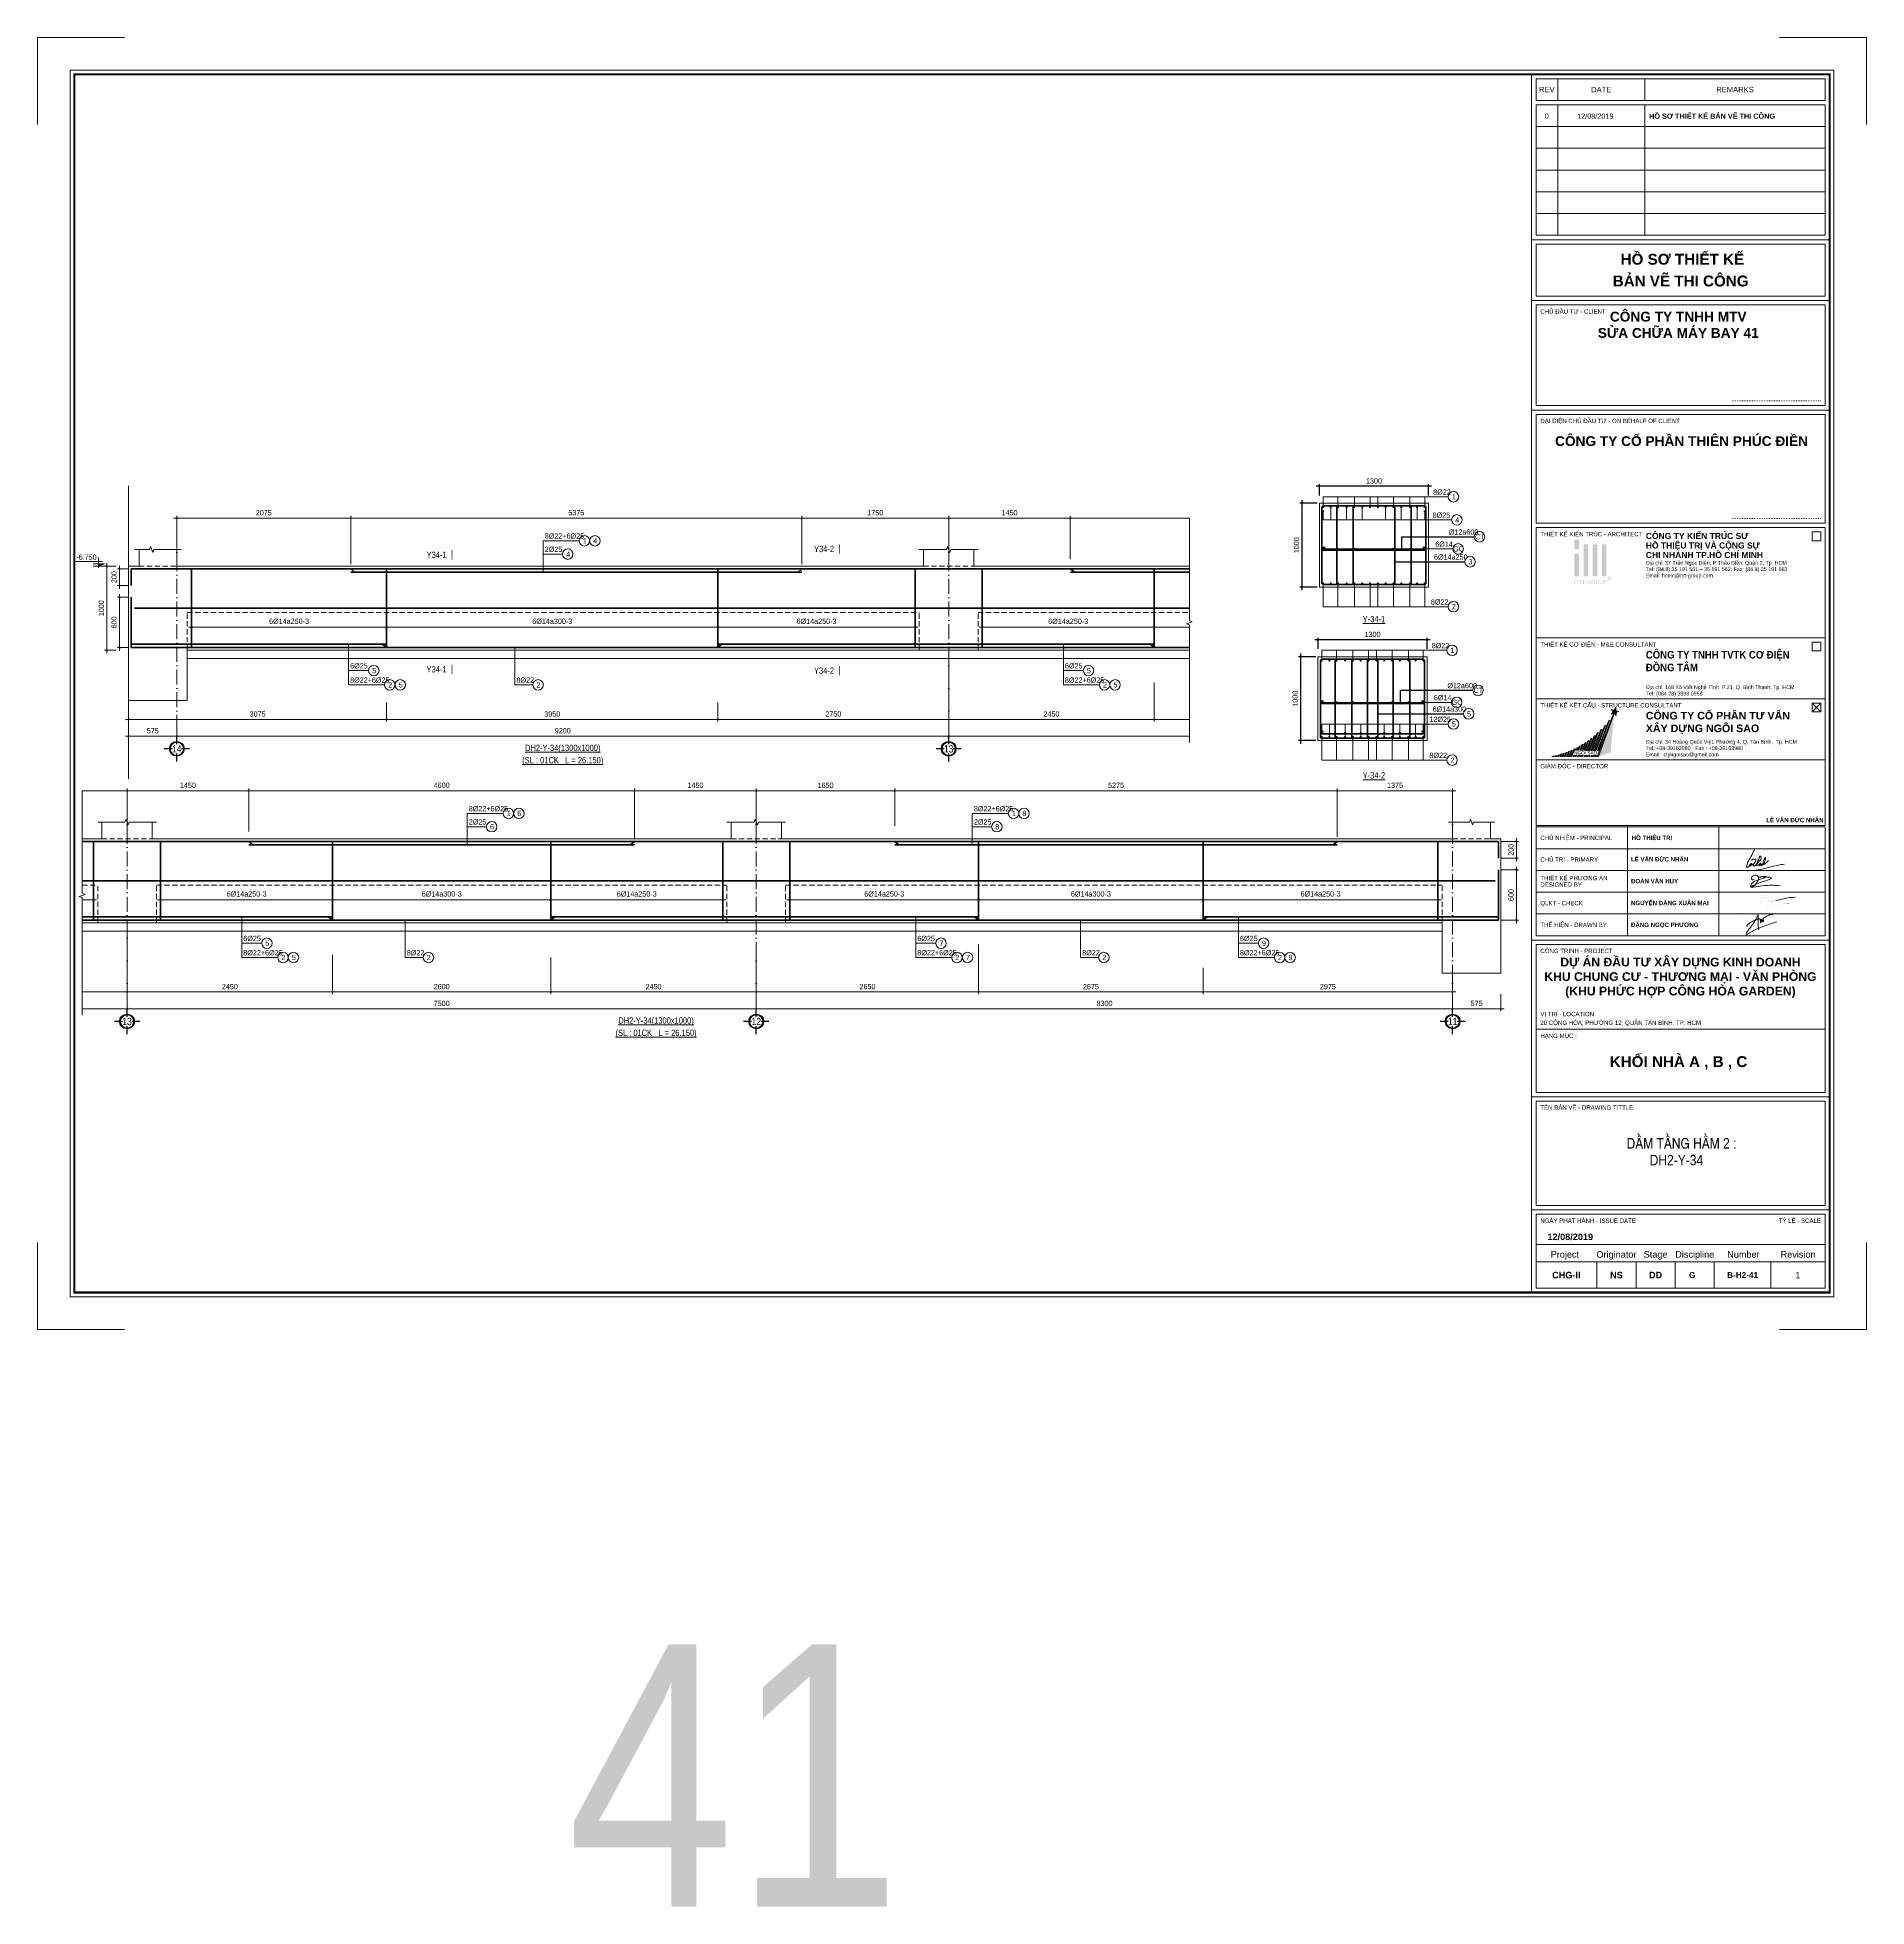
# Model space of a CAD drawing. Header units: millimetres. Extents: x 3014920 to 3563667, y -1638653 to -1356471.
# Drawn here: x 3476456 to 3498259, y -1627954 to -1605675 of the extents above; entities that cross this region are included whole.
import ezdxf
from ezdxf.enums import TextEntityAlignment as Align
from ezdxf.xclip import XClip

# ---------------------------------------------------------------- set-up
doc = ezdxf.new("R2010")
doc.units = ezdxf.units.MM
doc.header["$MEASUREMENT"] = 0
doc.header["$XCLIPFRAME"] = 0
doc.header["$PDMODE"] = 2
for name, pattern in [('6 TANG DIEN HINH 14-15$0$ACAD_ISO10W100', [18, 12, -3, 0, -3]), ('ACAD_ISO04W100', [30, 24, -3, 0, -3]), ('CENTER', [2, 1.25, -0.25, 0.25, -0.25]), ('HIDDEN', [0.375, 0.25, -0.125])]:
    doc.linetypes.add(name, pattern=pattern)
doc.layers.get('0').update_dxf_attribs({"lineweight": 9})
doc.layers.get('Defpoints').update_dxf_attribs({"color": 10, "lineweight": 0})
for name, color, linetype, lineweight in [('2', 2, 'Continuous', 20), ('CDAI', 21, 'Continuous', 40), ('CHG_XX_Khung ten$0$TEXT', 7, 'Continuous', 15), ('CHUNHO', 7, 'CENTER', 13), ('CHUTO', 51, 'Continuous', 15), ('CTHEP', 50, 'Continuous', 50), ('DBAO', 90, 'Continuous', 13), ('DGIONG', 130, 'Continuous', 13), ('DMo', 9, 'HIDDEN', 9), ('HATCH', 154, 'Continuous', 9), ('KTH', 154, 'Continuous', 9), ('Net khuat', 8, 'HIDDEN', 13), ('TEXT', 7, 'Continuous', 15), ('TRUC', 251, 'ACAD_ISO04W100', 9)]:
    doc.layers.add(name, color=color, linetype=linetype, lineweight=lineweight)
doc.layers.add('8', color=8, linetype='Continuous')
doc.layers.add('CHG_XX_Khung ten$0$TKTC', color=1, linetype='Continuous')
doc.layers.add('CHG_XX_Khung ten$0$A1 BORDER$0$DGIONG', color=7, linetype='Continuous', lineweight=13, true_color=0x29ffff)
doc.layers.add('CHG_XX_Khung ten$0$A1 BORDER$0$STICK', color=7, linetype='Continuous', lineweight=9, true_color=0xe60000)
doc.styles.add('ArialB', font='arialbd.ttf')
doc.styles.add('CHG_XX_Khung ten$0$A1 BORDER$0$ARIAL', font='arial.ttf')
doc.styles.add('CHG_XX_Khung ten$0$A1 BORDER$0$Arial - Bold', font='arialbd.ttf', dxfattribs={"height": 2.5})
doc.styles.add('CHG_XX_Khung ten$0$A1 BORDER$0$Star-AvoBold', font='VAVOB_0.TTF')
doc.styles.add('CHG_XX_Khung ten$0$A1 BORDER$0$Title Block DD$0$ARIAL', font='arial.ttf')
doc.styles.add('CHG_XX_Khung ten$0$A1 BORDER$0$Title Block DD$0$Arial - Bold', font='arialbd.ttf', dxfattribs={"height": 2.5})
doc.styles.add('CHG_XX_Khung ten$0$arial', font='arial.ttf')
doc.styles.add('CHG_XX_Khung ten$0$Arial - Bold', font='arialbd.ttf')
doc.styles.add('CHG_XX_Khung ten$0$ArialB', font='arialbd.ttf')
doc.styles.add('CHG_XX_Khung ten$0$title block pccc$0$ARIAL', font='arial.ttf')
doc.styles.add('CHG_XX_Khung ten$0$title block pccc$0$Arial - Bold', font='arialbd.ttf', dxfattribs={"height": 2.5})
doc.styles.add('HELVECONDENSE', font='VHELVCN_0.TTF')
doc.styles.add('Star-HelCon', font='VHELVCN_0.TTF')
doc.styles.add('TTP-HelCon', font='VHELVCN_0.TTF')
doc.styles.add('VNI-HELVE-CONDENSE', font='VHELVCN_0.TTF')
doc.dimstyles.new('kc-25', dxfattribs={"dimtxt": 62.5, "dimasz": 20, "dimexe": 20, "dimexo": 50, "dimgap": 25, "dimtad": 3, "dimdec": 0, "dimzin": 0, "dimdsep": 46, "dimtxsty": 'VNI-HELVE-CONDENSE', "dimblk": 'DIM', "dimcen": 2.5, "dimclrd": 256, "dimclre": 154, "dimclrt": 7, "dimaunit": 1, "dimadec": 0, "dimazin": 0, "dimtfac": 1, "dimtdec": 0, "dimtix": 1, "dimtmove": 0, "dimatfit": 3, "dimldrblk": 'DOT', "dimfxl": 1, "dimtolj": 1, "dimtzin": 0, "dimarcsym": 0})
doc.dimstyles.new('TTP-25', dxfattribs={"dimscale": 25, "dimtxt": 2.5, "dimasz": 1, "dimexe": 1, "dimexo": 1, "dimgap": 0.09, "dimtad": 0, "dimdec": 4, "dimrnd": 1, "dimzin": 9, "dimdsep": 46, "dimtxsty": 'TTP-HelCon', "dimblk": 'ARCHTICK', "dimcen": 0.09, "dimdle": 1.5, "dimclrd": 256, "dimclre": 256, "dimclrt": 7, "dimadec": 0, "dimazin": 0, "dimtfac": 1, "dimtdec": 4, "dimtmove": 0, "dimatfit": 3, "dimldrblk": 'ARCHTICK', "dimfxl": 1, "dimtvp": 1, "dimtolj": 1, "dimtzin": 0, "dimarcsym": 0})

# ---------------------------------------------------------------- blocks, each defined once
blk = doc.blocks.new('_ArchTick')
at = {"color": 0, "linetype": 'ByBlock', "const_width": 0.15}
blk.add_lwpolyline([(-0.5, -0.5), (0.5, 0.5)], dxfattribs=at)
blk = doc.blocks.new('*D495')
at = {"layer": 'Defpoints', "color": 0, "transparency": 16777216}
for p in [(-124, 0), (-260, -1000), (-124, -1000)]:
    blk.add_point(p, dxfattribs=at)
at = {"layer": 'KTH', "lineweight": -2, "transparency": 16777216}
for p, q in [((-149, 0), (-285, 0)), ((-260, 38), (-260, -1037)), ((-149, -1000), (-285, -1000))]:
    blk.add_line(p, q, dxfattribs=at)
at = {"layer": 'KTH', "lineweight": -2, "transparency": 16777216, "xscale": 25, "yscale": 25, "zscale": 25}
for p, rotation in [((-260, 0), 90), ((-260, -1000), 270)]:
    blk.add_blockref('_ArchTick', p, dxfattribs=dict(at, rotation=rotation))
at = {"layer": 'KTH', "color": 7, "transparency": 16777216, "insert": (-324, -500), "char_height": 62.5, "attachment_point": 5, "rotation": 90, "style": 'TTP-HelCon'}
blk.add_mtext('\\A1;1000', dxfattribs=at)
blk = doc.blocks.new('CODE')
at = {"layer": 'DBAO'}
for p, q in [((-63, 0), (-138, 30)), ((-138, 30), (0, 30)), ((-138, 0), (0, 0)), ((-113, 55), (224, 55)), ((-63, -20), (-63, 105))]:
    blk.add_line(p, q, dxfattribs=at)
at = {"layer": 'HATCH', "color": 1}
blk.add_solid([(-63, 0), (-138, 30), (-63, 30)], dxfattribs=at)
blk = doc.blocks.new('*D496')
at = {"layer": 'Defpoints', "color": 0, "transparency": 16777216}
for p in [(0, -1600), (3075, -1600), (3075, -1825)]:
    blk.add_point(p, dxfattribs=at)
at = {"layer": 'KTH', "lineweight": -2, "transparency": 16777216}
for p, q in [((0, -1625), (0, -1850)), ((3075, -1625), (3075, -1850)), ((-38, -1825), (3113, -1825))]:
    blk.add_line(p, q, dxfattribs=at)
at = {"layer": 'KTH', "lineweight": -2, "transparency": 16777216, "xscale": 25, "yscale": 25, "zscale": 25, "rotation": 180}
blk.add_blockref('_ArchTick', (0, -1825), dxfattribs=at)
at = {"layer": 'KTH', "lineweight": -2, "transparency": 16777216, "xscale": 25, "yscale": 25, "zscale": 25}
blk.add_blockref('_ArchTick', (3075, -1825), dxfattribs=at)
at = {"layer": 'KTH', "color": 7, "transparency": 16777216, "insert": (1538, -1761), "char_height": 62.5, "attachment_point": 5, "style": 'TTP-HelCon'}
blk.add_mtext('\\A1;3075', dxfattribs=at)
blk = doc.blocks.new('*D497')
at = {"layer": 'Defpoints', "color": 0, "transparency": 16777216}
for p in [(575, -1825), (9775, -1825), (9775, -2025)]:
    blk.add_point(p, dxfattribs=at)
at = {"layer": 'KTH', "lineweight": -2, "transparency": 16777216}
for p, q in [((575, -1850), (575, -2050)), ((9775, -1850), (9775, -2050)), ((538, -2025), (9812, -2025))]:
    blk.add_line(p, q, dxfattribs=at)
at = {"layer": 'KTH', "lineweight": -2, "transparency": 16777216, "xscale": 25, "yscale": 25, "zscale": 25, "rotation": 180}
blk.add_blockref('_ArchTick', (575, -2025), dxfattribs=at)
at = {"layer": 'KTH', "lineweight": -2, "transparency": 16777216, "xscale": 25, "yscale": 25, "zscale": 25}
blk.add_blockref('_ArchTick', (9775, -2025), dxfattribs=at)
at = {"layer": 'KTH', "color": 7, "transparency": 16777216, "insert": (5175, -1961), "char_height": 62.5, "attachment_point": 5, "style": 'TTP-HelCon'}
blk.add_mtext('\\A1;9200', dxfattribs=at)
blk = doc.blocks.new('*D498')
at = {"layer": 'Defpoints', "color": 0, "transparency": 16777216}
for p in [(750, -550), (3075, -654), (3075, -726)]:
    blk.add_point(p, dxfattribs=at)
at = {"layer": 'KTH', "lineweight": -2, "transparency": 16777216}
for p, q in [((750, -575), (750, -751)), ((713, -726), (3113, -726)), ((3075, -679), (3075, -751))]:
    blk.add_line(p, q, dxfattribs=at)
at = {"layer": 'KTH', "lineweight": -2, "transparency": 16777216, "xscale": 25, "yscale": 25, "zscale": 25, "rotation": 180}
blk.add_blockref('_ArchTick', (750, -726), dxfattribs=at)
at = {"layer": 'KTH', "lineweight": -2, "transparency": 16777216, "xscale": 25, "yscale": 25, "zscale": 25}
blk.add_blockref('_ArchTick', (3075, -726), dxfattribs=at)
at = {"layer": 'KTH', "color": 7, "transparency": 16777216, "insert": (1913, -657), "char_height": 62.5, "attachment_point": 5, "style": 'TTP-HelCon'}
blk.add_mtext('\\A1;6Þ14a250-3', dxfattribs=at)
blk = doc.blocks.new('*D499')
at = {"layer": 'Defpoints', "color": 0, "transparency": 16777216}
for p in [(25575, 574), (24200, 300), (25575, 200)]:
    blk.add_point(p, dxfattribs=at)
at = {"layer": 'KTH', "lineweight": -2, "transparency": 16777216}
for p, q in [((24163, 574), (25613, 574)), ((24200, 325), (24200, 599)), ((25575, 225), (25575, 599))]:
    blk.add_line(p, q, dxfattribs=at)
at = {"layer": 'KTH', "lineweight": -2, "transparency": 16777216, "xscale": 25, "yscale": 25, "zscale": 25, "rotation": 180}
blk.add_blockref('_ArchTick', (24200, 574), dxfattribs=at)
at = {"layer": 'KTH', "lineweight": -2, "transparency": 16777216, "xscale": 25, "yscale": 25, "zscale": 25}
blk.add_blockref('_ArchTick', (25575, 574), dxfattribs=at)
at = {"layer": 'KTH', "color": 7, "transparency": 16777216, "insert": (24888, 638), "char_height": 62.5, "attachment_point": 5, "style": 'TTP-HelCon'}
blk.add_mtext('\\A1;1375', dxfattribs=at)
blk = doc.blocks.new('*D500')
at = {"layer": 'Defpoints', "color": 0, "transparency": 16777216}
for p in [(22600, -576), (25400, -550), (22600, -726)]:
    blk.add_point(p, dxfattribs=at)
at = {"layer": 'KTH', "lineweight": -2, "transparency": 16777216}
for p, q in [((22600, -601), (22600, -751)), ((25400, -575), (25400, -751)), ((25437, -726), (22562, -726))]:
    blk.add_line(p, q, dxfattribs=at)
at = {"layer": 'KTH', "lineweight": -2, "transparency": 16777216, "xscale": 25, "yscale": 25, "zscale": 25, "rotation": 180}
blk.add_blockref('_ArchTick', (22600, -726), dxfattribs=at)
at = {"layer": 'KTH', "lineweight": -2, "transparency": 16777216, "xscale": 25, "yscale": 25, "zscale": 25}
blk.add_blockref('_ArchTick', (25400, -726), dxfattribs=at)
at = {"layer": 'KTH', "color": 7, "transparency": 16777216, "insert": (24000, -657), "char_height": 62.5, "attachment_point": 5, "style": 'TTP-HelCon'}
blk.add_mtext('\\A1;6Þ14a250-3', dxfattribs=at)
blk = doc.blocks.new('dau truc')
blk.add_circle((0, 0), 180)
at = {"layer": '8'}
for p, q in [((0, 127), (0, 345)), ((-127, 0), (-345, 0)), ((0, -345), (0, -127)), ((345, 0), (127, 0))]:
    blk.add_line(p, q, dxfattribs=at)
blk.add_circle((0, 0), 200, dxfattribs=at)
at = {"layer": 'TEXT', "style": 'HELVECONDENSE'}
blk.add_attdef('A', text='', height=233, dxfattribs=at).set_placement((0, 0), align=Align.MIDDLE)
blk = doc.blocks.new('*D501')
at = {"layer": 'Defpoints', "color": 0, "transparency": 16777216}
for p in [(19925, -1600), (22600, -1600), (19925, -1825)]:
    blk.add_point(p, dxfattribs=at)
at = {"layer": 'KTH', "lineweight": -2, "transparency": 16777216}
for p, q in [((19925, -1625), (19925, -1850)), ((22600, -1625), (22600, -1850)), ((22638, -1825), (19888, -1825))]:
    blk.add_line(p, q, dxfattribs=at)
at = {"layer": 'KTH', "lineweight": -2, "transparency": 16777216, "xscale": 25, "yscale": 25, "zscale": 25, "rotation": 180}
blk.add_blockref('_ArchTick', (19925, -1825), dxfattribs=at)
at = {"layer": 'KTH', "lineweight": -2, "transparency": 16777216, "xscale": 25, "yscale": 25, "zscale": 25}
blk.add_blockref('_ArchTick', (22600, -1825), dxfattribs=at)
at = {"layer": 'KTH', "color": 7, "transparency": 16777216, "insert": (21263, -1761), "char_height": 62.5, "attachment_point": 5, "style": 'TTP-HelCon'}
blk.add_mtext('\\A1;2675', dxfattribs=at)
blk = doc.blocks.new('*D502')
at = {"layer": 'Defpoints', "color": 0, "transparency": 16777216}
for p in [(9775, 574), (9775, 300), (11225, 204)]:
    blk.add_point(p, dxfattribs=at)
at = {"layer": 'KTH', "lineweight": -2, "transparency": 16777216}
for p, q in [((11262, 574), (9737, 574)), ((9775, 325), (9775, 599)), ((11225, 229), (11225, 599))]:
    blk.add_line(p, q, dxfattribs=at)
at = {"layer": 'KTH', "lineweight": -2, "transparency": 16777216, "xscale": 25, "yscale": 25, "zscale": 25, "rotation": 180}
blk.add_blockref('_ArchTick', (9775, 574), dxfattribs=at)
at = {"layer": 'KTH', "lineweight": -2, "transparency": 16777216, "xscale": 25, "yscale": 25, "zscale": 25}
blk.add_blockref('_ArchTick', (11225, 574), dxfattribs=at)
at = {"layer": 'KTH', "color": 7, "transparency": 16777216, "insert": (10500, 638), "char_height": 62.5, "attachment_point": 5, "style": 'TTP-HelCon'}
blk.add_mtext('\\A1;1450', dxfattribs=at)
blk = doc.blocks.new('*D503')
at = {"layer": 'Defpoints', "color": 0, "transparency": 16777216}
for p in [(575, 574), (575, 200), (2650, 0)]:
    blk.add_point(p, dxfattribs=at)
at = {"layer": 'KTH', "lineweight": -2, "transparency": 16777216}
for p, q in [((2687, 574), (537, 574)), ((575, 225), (575, 599)), ((2650, 25), (2650, 599))]:
    blk.add_line(p, q, dxfattribs=at)
at = {"layer": 'KTH', "lineweight": -2, "transparency": 16777216, "xscale": 25, "yscale": 25, "zscale": 25, "rotation": 180}
blk.add_blockref('_ArchTick', (575, 574), dxfattribs=at)
at = {"layer": 'KTH', "lineweight": -2, "transparency": 16777216, "xscale": 25, "yscale": 25, "zscale": 25}
blk.add_blockref('_ArchTick', (2650, 574), dxfattribs=at)
at = {"layer": 'KTH', "color": 7, "transparency": 16777216, "insert": (1612, 638), "char_height": 62.5, "attachment_point": 5, "style": 'TTP-HelCon'}
blk.add_mtext('\\A1;2075', dxfattribs=at)
blk = doc.blocks.new('*D504')
at = {"layer": 'Defpoints', "color": 0, "transparency": 16777216}
for p in [(9775, -1000), (17275, -1825), (17275, -2025)]:
    blk.add_point(p, dxfattribs=at)
at = {"layer": 'KTH', "lineweight": -2, "transparency": 16777216}
for p, q in [((9775, -1025), (9775, -2050)), ((17275, -1850), (17275, -2050)), ((9737, -2025), (17313, -2025))]:
    blk.add_line(p, q, dxfattribs=at)
at = {"layer": 'KTH', "lineweight": -2, "transparency": 16777216, "xscale": 25, "yscale": 25, "zscale": 25, "rotation": 180}
blk.add_blockref('_ArchTick', (9775, -2025), dxfattribs=at)
at = {"layer": 'KTH', "lineweight": -2, "transparency": 16777216, "xscale": 25, "yscale": 25, "zscale": 25}
blk.add_blockref('_ArchTick', (17275, -2025), dxfattribs=at)
at = {"layer": 'KTH', "color": 7, "transparency": 16777216, "insert": (13525, -1961), "char_height": 62.5, "attachment_point": 5, "style": 'TTP-HelCon'}
blk.add_mtext('\\A1;7500', dxfattribs=at)
blk = doc.blocks.new('MC')
at = {"layer": 'CTHEP', "const_width": 10, "elevation": 0}
blk.add_lwpolyline([(36, 150), (36, 0)], dxfattribs=at)
at = {"layer": 'TEXT', "style": 'TTP-HelCon'}
blk.add_attdef('A', text='', height=100, dxfattribs=at).set_placement((-50, 26), align=Align.RIGHT)
blk = doc.blocks.new('*D505')
at = {"layer": 'Defpoints', "color": 0, "transparency": 16777216}
for p in [(-124, 0), (-260, -1000), (-124, -1000)]:
    blk.add_point(p, dxfattribs=at)
at = {"layer": 'KTH', "lineweight": -2, "transparency": 16777216}
for p, q in [((-149, 0), (-285, 0)), ((-260, 38), (-260, -1037)), ((-149, -1000), (-285, -1000))]:
    blk.add_line(p, q, dxfattribs=at)
at = {"layer": 'KTH', "lineweight": -2, "transparency": 16777216, "xscale": 25, "yscale": 25, "zscale": 25}
for p, rotation in [((-260, 0), 90), ((-260, -1000), 270)]:
    blk.add_blockref('_ArchTick', p, dxfattribs=dict(at, rotation=rotation))
at = {"layer": 'KTH', "color": 7, "transparency": 16777216, "insert": (-324, -500), "char_height": 62.5, "attachment_point": 5, "rotation": 90, "style": 'TTP-HelCon'}
blk.add_mtext('\\A1;1000', dxfattribs=at)
blk = doc.blocks.new('*D506')
at = {"layer": 'Defpoints', "color": 0, "transparency": 16777216}
for p in [(17275, -1825), (25575, -1825), (17275, -2025)]:
    blk.add_point(p, dxfattribs=at)
at = {"layer": 'KTH', "lineweight": -2, "transparency": 16777216}
for p, q in [((17275, -1850), (17275, -2050)), ((25575, -1850), (25575, -2050)), ((25613, -2025), (17238, -2025))]:
    blk.add_line(p, q, dxfattribs=at)
at = {"layer": 'KTH', "lineweight": -2, "transparency": 16777216, "xscale": 25, "yscale": 25, "zscale": 25, "rotation": 180}
blk.add_blockref('_ArchTick', (17275, -2025), dxfattribs=at)
at = {"layer": 'KTH', "lineweight": -2, "transparency": 16777216, "xscale": 25, "yscale": 25, "zscale": 25}
blk.add_blockref('_ArchTick', (25575, -2025), dxfattribs=at)
at = {"layer": 'KTH', "color": 7, "transparency": 16777216, "insert": (21425, -1961), "char_height": 62.5, "attachment_point": 5, "style": 'TTP-HelCon'}
blk.add_mtext('\\A1;8300', dxfattribs=at)
blk = doc.blocks.new('*D507')
at = {"layer": 'Defpoints', "color": 0, "transparency": 16777216}
for p in [(25575, -1825), (26150, -1825), (26150, -2025)]:
    blk.add_point(p, dxfattribs=at)
at = {"layer": 'KTH', "lineweight": -2, "transparency": 16777216}
for p, q in [((25575, -1850), (25575, -2050)), ((26150, -1850), (26150, -2050)), ((25538, -2025), (26187, -2025))]:
    blk.add_line(p, q, dxfattribs=at)
at = {"layer": 'KTH', "lineweight": -2, "transparency": 16777216, "xscale": 25, "yscale": 25, "zscale": 25, "rotation": 180}
blk.add_blockref('_ArchTick', (25575, -2025), dxfattribs=at)
at = {"layer": 'KTH', "lineweight": -2, "transparency": 16777216, "xscale": 25, "yscale": 25, "zscale": 25}
blk.add_blockref('_ArchTick', (26150, -2025), dxfattribs=at)
at = {"layer": 'KTH', "color": 7, "transparency": 16777216, "insert": (25862, -1961), "char_height": 62.5, "attachment_point": 5, "style": 'TTP-HelCon'}
blk.add_mtext('\\A1;575', dxfattribs=at)
blk = doc.blocks.new('*D508')
at = {"layer": 'Defpoints', "color": 0, "transparency": 16777216}
for p in [(0, -1825), (575, -1825), (0, -2025)]:
    blk.add_point(p, dxfattribs=at)
at = {"layer": 'KTH', "lineweight": -2, "transparency": 16777216}
for p, q in [((0, -1850), (0, -2050)), ((575, -1850), (575, -2050)), ((613, -2025), (-37, -2025))]:
    blk.add_line(p, q, dxfattribs=at)
at = {"layer": 'KTH', "lineweight": -2, "transparency": 16777216, "xscale": 25, "yscale": 25, "zscale": 25, "rotation": 180}
blk.add_blockref('_ArchTick', (0, -2025), dxfattribs=at)
at = {"layer": 'KTH', "lineweight": -2, "transparency": 16777216, "xscale": 25, "yscale": 25, "zscale": 25}
blk.add_blockref('_ArchTick', (575, -2025), dxfattribs=at)
at = {"layer": 'KTH', "color": 7, "transparency": 16777216, "insert": (288, -1961), "char_height": 62.5, "attachment_point": 5, "style": 'TTP-HelCon'}
blk.add_mtext('\\A1;575', dxfattribs=at)
blk = doc.blocks.new('DIM')
h = blk.add_hatch(color=1)
h.paths.add_polyline_path([(0.5, 0.3, 1), (0.3, 0.5), (-0.2, 0), (0.2, 0)])
h.paths.add_polyline_path([(0.2, 0), (-0.2, 0), (-0.5, -0.3, 1), (-0.3, -0.5)])
at = {"color": 9}
for p, q in [((-0.2, 0), (-1.5, 0)), ((0.2, 0), (1.5, 0))]:
    blk.add_line(p, q, dxfattribs=at)
at = {"color": 1}
for p, q in [((-0.5, -0.3), (0.3, 0.5)), ((-0.3, -0.5), (0.5, 0.3)), ((-0.2, 0), (0.2, 0))]:
    blk.add_line(p, q, dxfattribs=at)
blk.add_arc((-0.4, -0.4), 0.138, 135, 315, dxfattribs=at)
blk = doc.blocks.new('*D509')
at = {"layer": 'Defpoints', "color": 0, "transparency": 16777216}
for p in [(7025, -1600), (9775, -1602), (9775, -1825)]:
    blk.add_point(p, dxfattribs=at)
at = {"layer": 'KTH', "lineweight": -2, "transparency": 16777216}
for p, q in [((7025, -1625), (7025, -1850)), ((9775, -1627), (9775, -1850)), ((6988, -1825), (9812, -1825))]:
    blk.add_line(p, q, dxfattribs=at)
at = {"layer": 'KTH', "lineweight": -2, "transparency": 16777216, "xscale": 25, "yscale": 25, "zscale": 25, "rotation": 180}
blk.add_blockref('_ArchTick', (7025, -1825), dxfattribs=at)
at = {"layer": 'KTH', "lineweight": -2, "transparency": 16777216, "xscale": 25, "yscale": 25, "zscale": 25}
blk.add_blockref('_ArchTick', (9775, -1825), dxfattribs=at)
at = {"layer": 'KTH', "color": 7, "transparency": 16777216, "insert": (8400, -1761), "char_height": 62.5, "attachment_point": 5, "style": 'TTP-HelCon'}
blk.add_mtext('\\A1;2750', dxfattribs=at)
blk = doc.blocks.new('*D510')
at = {"layer": 'Defpoints', "color": 0, "transparency": 16777216}
for p in [(19925, -1233), (17275, -1568), (17275, -1825)]:
    blk.add_point(p, dxfattribs=at)
at = {"layer": 'KTH', "lineweight": -2, "transparency": 16777216}
for p, q in [((19925, -1258), (19925, -1850)), ((17275, -1593), (17275, -1850)), ((19963, -1825), (17238, -1825))]:
    blk.add_line(p, q, dxfattribs=at)
at = {"layer": 'KTH', "lineweight": -2, "transparency": 16777216, "xscale": 25, "yscale": 25, "zscale": 25, "rotation": 180}
blk.add_blockref('_ArchTick', (17275, -1825), dxfattribs=at)
at = {"layer": 'KTH', "lineweight": -2, "transparency": 16777216, "xscale": 25, "yscale": 25, "zscale": 25}
blk.add_blockref('_ArchTick', (19925, -1825), dxfattribs=at)
at = {"layer": 'KTH', "color": 7, "transparency": 16777216, "insert": (18600, -1761), "char_height": 62.5, "attachment_point": 5, "style": 'TTP-HelCon'}
blk.add_mtext('\\A1;2650', dxfattribs=at)
blk = doc.blocks.new('*D511')
at = {"layer": 'Defpoints', "color": 0, "transparency": 16777216}
for p in [(26120, -370), (26120, -970), (26335, -970)]:
    blk.add_point(p, dxfattribs=at)
at = {"layer": 'KTH', "lineweight": -2, "transparency": 16777216}
for p, q in [((26145, -370), (26360, -370)), ((26335, -332), (26335, -1007)), ((26145, -970), (26360, -970))]:
    blk.add_line(p, q, dxfattribs=at)
at = {"layer": 'KTH', "lineweight": -2, "transparency": 16777216, "xscale": 25, "yscale": 25, "zscale": 25}
for p, rotation in [((26335, -370), 90), ((26335, -970), 270)]:
    blk.add_blockref('_ArchTick', p, dxfattribs=dict(at, rotation=rotation))
at = {"layer": 'KTH', "color": 7, "transparency": 16777216, "insert": (26271, -670), "char_height": 62.5, "attachment_point": 5, "rotation": 90, "style": 'TTP-HelCon'}
blk.add_mtext('\\A1;600', dxfattribs=at)
blk = doc.blocks.new('*D512')
at = {"layer": 'Defpoints', "color": 0, "transparency": 16777216}
for p in [(26120, -30), (26335, -30), (26120, -230)]:
    blk.add_point(p, dxfattribs=at)
at = {"layer": 'KTH', "lineweight": -2, "transparency": 16777216}
for p, q in [((26335, -268), (26335, 7)), ((26145, -30), (26360, -30)), ((26145, -230), (26360, -230))]:
    blk.add_line(p, q, dxfattribs=at)
at = {"layer": 'KTH', "lineweight": -2, "transparency": 16777216, "xscale": 25, "yscale": 25, "zscale": 25}
for p, rotation in [((26335, -30), 90), ((26335, -230), 270)]:
    blk.add_blockref('_ArchTick', p, dxfattribs=dict(at, rotation=rotation))
at = {"layer": 'KTH', "color": 7, "transparency": 16777216, "insert": (26271, -130), "char_height": 62.5, "attachment_point": 5, "rotation": 90, "style": 'TTP-HelCon'}
blk.add_mtext('\\A1;200', dxfattribs=at)
blk = doc.blocks.new('*D513')
at = {"layer": 'Defpoints', "color": 0, "transparency": 16777216}
for p in [(30, -30), (-108, -230), (30, -230)]:
    blk.add_point(p, dxfattribs=at)
at = {"layer": 'KTH', "lineweight": -2, "transparency": 16777216}
for p, q in [((-108, 7), (-108, -268)), ((5, -30), (-133, -30)), ((5, -230), (-133, -230))]:
    blk.add_line(p, q, dxfattribs=at)
at = {"layer": 'KTH', "lineweight": -2, "transparency": 16777216, "xscale": 25, "yscale": 25, "zscale": 25}
for p, rotation in [((-108, -30), 90), ((-108, -230), 270)]:
    blk.add_blockref('_ArchTick', p, dxfattribs=dict(at, rotation=rotation))
at = {"layer": 'KTH', "color": 7, "transparency": 16777216, "insert": (-172, -130), "char_height": 62.5, "attachment_point": 5, "rotation": 90, "style": 'TTP-HelCon'}
blk.add_mtext('\\A1;200', dxfattribs=at)
blk = doc.blocks.new('*D514')
at = {"layer": 'Defpoints', "color": 0, "transparency": 16777216}
for p in [(30, -370), (-108, -970), (30, -970)]:
    blk.add_point(p, dxfattribs=at)
at = {"layer": 'KTH', "lineweight": -2, "transparency": 16777216}
for p, q in [((5, -370), (-133, -370)), ((-108, -332), (-108, -1007)), ((5, -970), (-133, -970))]:
    blk.add_line(p, q, dxfattribs=at)
at = {"layer": 'KTH', "lineweight": -2, "transparency": 16777216, "xscale": 25, "yscale": 25, "zscale": 25}
for p, rotation in [((-108, -370), 90), ((-108, -970), 270)]:
    blk.add_blockref('_ArchTick', p, dxfattribs=dict(at, rotation=rotation))
at = {"layer": 'KTH', "color": 7, "transparency": 16777216, "insert": (-172, -670), "char_height": 62.5, "attachment_point": 5, "rotation": 90, "style": 'TTP-HelCon'}
blk.add_mtext('\\A1;600', dxfattribs=at)
blk = doc.blocks.new('*D515')
at = {"layer": 'Defpoints', "color": 0, "transparency": 16777216}
for p in [(14825, -319), (12225, -651), (14825, -726)]:
    blk.add_point(p, dxfattribs=at)
at = {"layer": 'KTH', "lineweight": -2, "transparency": 16777216}
for p, q in [((14825, -344), (14825, -751)), ((12187, -726), (14863, -726)), ((12225, -676), (12225, -751))]:
    blk.add_line(p, q, dxfattribs=at)
at = {"layer": 'KTH', "lineweight": -2, "transparency": 16777216, "xscale": 25, "yscale": 25, "zscale": 25, "rotation": 180}
blk.add_blockref('_ArchTick', (12225, -726), dxfattribs=at)
at = {"layer": 'KTH', "lineweight": -2, "transparency": 16777216, "xscale": 25, "yscale": 25, "zscale": 25}
blk.add_blockref('_ArchTick', (14825, -726), dxfattribs=at)
at = {"layer": 'KTH', "color": 7, "transparency": 16777216, "insert": (13525, -657), "char_height": 62.5, "attachment_point": 5, "style": 'TTP-HelCon'}
blk.add_mtext('\\A1;6Þ14a300-3', dxfattribs=at)
blk = doc.blocks.new('*D516')
at = {"layer": 'Defpoints', "color": 0, "transparency": 16777216}
for p in [(8025, 574), (2650, 187), (8025, 204)]:
    blk.add_point(p, dxfattribs=at)
at = {"layer": 'KTH', "lineweight": -2, "transparency": 16777216}
for p, q in [((2612, 574), (8062, 574)), ((2650, 212), (2650, 599)), ((8025, 229), (8025, 599))]:
    blk.add_line(p, q, dxfattribs=at)
at = {"layer": 'KTH', "lineweight": -2, "transparency": 16777216, "xscale": 25, "yscale": 25, "zscale": 25, "rotation": 180}
blk.add_blockref('_ArchTick', (2650, 574), dxfattribs=at)
at = {"layer": 'KTH', "lineweight": -2, "transparency": 16777216, "xscale": 25, "yscale": 25, "zscale": 25}
blk.add_blockref('_ArchTick', (8025, 574), dxfattribs=at)
at = {"layer": 'KTH', "color": 7, "transparency": 16777216, "insert": (5337, 638), "char_height": 62.5, "attachment_point": 5, "style": 'TTP-HelCon'}
blk.add_mtext('\\A1;5375', dxfattribs=at)
blk = doc.blocks.new('*D517')
at = {"layer": 'Defpoints', "color": 0, "transparency": 16777216}
for p in [(9775, 574), (8025, 0), (9775, 61)]:
    blk.add_point(p, dxfattribs=at)
at = {"layer": 'KTH', "lineweight": -2, "transparency": 16777216}
for p, q in [((7988, 574), (9812, 574)), ((8025, 25), (8025, 599)), ((9775, 86), (9775, 599))]:
    blk.add_line(p, q, dxfattribs=at)
at = {"layer": 'KTH', "lineweight": -2, "transparency": 16777216, "xscale": 25, "yscale": 25, "zscale": 25, "rotation": 180}
blk.add_blockref('_ArchTick', (8025, 574), dxfattribs=at)
at = {"layer": 'KTH', "lineweight": -2, "transparency": 16777216, "xscale": 25, "yscale": 25, "zscale": 25}
blk.add_blockref('_ArchTick', (9775, 574), dxfattribs=at)
at = {"layer": 'KTH', "color": 7, "transparency": 16777216, "insert": (8900, 638), "char_height": 62.5, "attachment_point": 5, "style": 'TTP-HelCon'}
blk.add_mtext('\\A1;1750', dxfattribs=at)
blk = doc.blocks.new('*D518')
at = {"layer": 'Defpoints', "color": 0, "transparency": 16777216}
for p in [(15825, 574), (11225, 61), (15825, -30)]:
    blk.add_point(p, dxfattribs=at)
at = {"layer": 'KTH', "lineweight": -2, "transparency": 16777216}
for p, q in [((11188, 574), (15862, 574)), ((11225, 86), (11225, 599)), ((15825, -5), (15825, 599))]:
    blk.add_line(p, q, dxfattribs=at)
at = {"layer": 'KTH', "lineweight": -2, "transparency": 16777216, "xscale": 25, "yscale": 25, "zscale": 25, "rotation": 180}
blk.add_blockref('_ArchTick', (11225, 574), dxfattribs=at)
at = {"layer": 'KTH', "lineweight": -2, "transparency": 16777216, "xscale": 25, "yscale": 25, "zscale": 25}
blk.add_blockref('_ArchTick', (15825, 574), dxfattribs=at)
at = {"layer": 'KTH', "color": 7, "transparency": 16777216, "insert": (13525, 638), "char_height": 62.5, "attachment_point": 5, "style": 'TTP-HelCon'}
blk.add_mtext('\\A1;4600', dxfattribs=at)
blk = doc.blocks.new('*D519')
at = {"layer": 'Defpoints', "color": 0, "transparency": 16777216}
for p in [(17275, 574), (15825, -30), (17275, -30)]:
    blk.add_point(p, dxfattribs=at)
at = {"layer": 'KTH', "lineweight": -2, "transparency": 16777216}
for p, q in [((15787, 574), (17312, 574)), ((15825, -5), (15825, 599)), ((17275, -5), (17275, 599))]:
    blk.add_line(p, q, dxfattribs=at)
at = {"layer": 'KTH', "lineweight": -2, "transparency": 16777216, "xscale": 25, "yscale": 25, "zscale": 25, "rotation": 180}
blk.add_blockref('_ArchTick', (15825, 574), dxfattribs=at)
at = {"layer": 'KTH', "lineweight": -2, "transparency": 16777216, "xscale": 25, "yscale": 25, "zscale": 25}
blk.add_blockref('_ArchTick', (17275, 574), dxfattribs=at)
at = {"layer": 'KTH', "color": 7, "transparency": 16777216, "insert": (16550, 638), "char_height": 62.5, "attachment_point": 5, "style": 'TTP-HelCon'}
blk.add_mtext('\\A1;1450', dxfattribs=at)
blk = doc.blocks.new('*D520')
at = {"layer": 'Defpoints', "color": 0, "transparency": 16777216}
for p in [(18925, 574), (17275, 345), (18925, 129)]:
    blk.add_point(p, dxfattribs=at)
at = {"layer": 'KTH', "lineweight": -2, "transparency": 16777216}
for p, q in [((17237, 574), (18962, 574)), ((17275, 370), (17275, 599)), ((18925, 154), (18925, 599))]:
    blk.add_line(p, q, dxfattribs=at)
at = {"layer": 'KTH', "lineweight": -2, "transparency": 16777216, "xscale": 25, "yscale": 25, "zscale": 25, "rotation": 180}
blk.add_blockref('_ArchTick', (17275, 574), dxfattribs=at)
at = {"layer": 'KTH', "lineweight": -2, "transparency": 16777216, "xscale": 25, "yscale": 25, "zscale": 25}
blk.add_blockref('_ArchTick', (18925, 574), dxfattribs=at)
at = {"layer": 'KTH', "color": 7, "transparency": 16777216, "insert": (18100, 638), "char_height": 62.5, "attachment_point": 5, "style": 'TTP-HelCon'}
blk.add_mtext('\\A1;1650', dxfattribs=at)
blk = doc.blocks.new('*D521')
at = {"layer": 'Defpoints', "color": 0, "transparency": 16777216}
for p in [(24200, 574), (18925, 129), (24200, 0)]:
    blk.add_point(p, dxfattribs=at)
at = {"layer": 'KTH', "lineweight": -2, "transparency": 16777216}
for p, q in [((18887, 574), (24238, 574)), ((18925, 154), (18925, 599)), ((24200, 25), (24200, 599))]:
    blk.add_line(p, q, dxfattribs=at)
at = {"layer": 'KTH', "lineweight": -2, "transparency": 16777216, "xscale": 25, "yscale": 25, "zscale": 25, "rotation": 180}
blk.add_blockref('_ArchTick', (18925, 574), dxfattribs=at)
at = {"layer": 'KTH', "lineweight": -2, "transparency": 16777216, "xscale": 25, "yscale": 25, "zscale": 25}
blk.add_blockref('_ArchTick', (24200, 574), dxfattribs=at)
at = {"layer": 'KTH', "color": 7, "transparency": 16777216, "insert": (21563, 638), "char_height": 62.5, "attachment_point": 5, "style": 'TTP-HelCon'}
blk.add_mtext('\\A1;5275', dxfattribs=at)
blk = doc.blocks.new('*D522')
at = {"layer": 'Defpoints', "color": 0, "transparency": 16777216}
for p in [(3075, -1625), (7025, -1625), (7025, -1825)]:
    blk.add_point(p, dxfattribs=at)
at = {"layer": 'KTH', "lineweight": -2, "transparency": 16777216}
for p, q in [((3075, -1650), (3075, -1850)), ((7025, -1650), (7025, -1850)), ((3038, -1825), (7063, -1825))]:
    blk.add_line(p, q, dxfattribs=at)
at = {"layer": 'KTH', "lineweight": -2, "transparency": 16777216, "xscale": 25, "yscale": 25, "zscale": 25, "rotation": 180}
blk.add_blockref('_ArchTick', (3075, -1825), dxfattribs=at)
at = {"layer": 'KTH', "lineweight": -2, "transparency": 16777216, "xscale": 25, "yscale": 25, "zscale": 25}
blk.add_blockref('_ArchTick', (7025, -1825), dxfattribs=at)
at = {"layer": 'KTH', "color": 7, "transparency": 16777216, "insert": (5050, -1761), "char_height": 62.5, "attachment_point": 5, "style": 'TTP-HelCon'}
blk.add_mtext('\\A1;3950', dxfattribs=at)
blk = doc.blocks.new('*D523')
at = {"layer": 'Defpoints', "color": 0, "transparency": 16777216}
for p in [(9775, -1359), (12225, -1359), (12225, -1825)]:
    blk.add_point(p, dxfattribs=at)
at = {"layer": 'KTH', "lineweight": -2, "transparency": 16777216}
for p, q in [((9775, -1384), (9775, -1850)), ((12225, -1384), (12225, -1850)), ((9737, -1825), (12262, -1825))]:
    blk.add_line(p, q, dxfattribs=at)
at = {"layer": 'KTH', "lineweight": -2, "transparency": 16777216, "xscale": 25, "yscale": 25, "zscale": 25, "rotation": 180}
blk.add_blockref('_ArchTick', (9775, -1825), dxfattribs=at)
at = {"layer": 'KTH', "lineweight": -2, "transparency": 16777216, "xscale": 25, "yscale": 25, "zscale": 25}
blk.add_blockref('_ArchTick', (12225, -1825), dxfattribs=at)
at = {"layer": 'KTH', "color": 7, "transparency": 16777216, "insert": (11000, -1761), "char_height": 62.5, "attachment_point": 5, "style": 'TTP-HelCon'}
blk.add_mtext('\\A1;2450', dxfattribs=at)
blk = doc.blocks.new('*D524')
at = {"layer": 'Defpoints', "color": 0, "transparency": 16777216}
for p in [(12225, -1359), (14825, -1387), (14825, -1825)]:
    blk.add_point(p, dxfattribs=at)
at = {"layer": 'KTH', "lineweight": -2, "transparency": 16777216}
for p, q in [((12225, -1384), (12225, -1850)), ((14825, -1412), (14825, -1850)), ((12187, -1825), (14863, -1825))]:
    blk.add_line(p, q, dxfattribs=at)
at = {"layer": 'KTH', "lineweight": -2, "transparency": 16777216, "xscale": 25, "yscale": 25, "zscale": 25, "rotation": 180}
blk.add_blockref('_ArchTick', (12225, -1825), dxfattribs=at)
at = {"layer": 'KTH', "lineweight": -2, "transparency": 16777216, "xscale": 25, "yscale": 25, "zscale": 25}
blk.add_blockref('_ArchTick', (14825, -1825), dxfattribs=at)
at = {"layer": 'KTH', "color": 7, "transparency": 16777216, "insert": (13525, -1761), "char_height": 62.5, "attachment_point": 5, "style": 'TTP-HelCon'}
blk.add_mtext('\\A1;2600', dxfattribs=at)
blk = doc.blocks.new('*D525')
at = {"layer": 'Defpoints', "color": 0, "transparency": 16777216}
for p in [(14825, -1387), (17275, -1387), (17275, -1825)]:
    blk.add_point(p, dxfattribs=at)
at = {"layer": 'KTH', "lineweight": -2, "transparency": 16777216}
for p, q in [((14825, -1412), (14825, -1850)), ((17275, -1412), (17275, -1850)), ((14788, -1825), (17313, -1825))]:
    blk.add_line(p, q, dxfattribs=at)
at = {"layer": 'KTH', "lineweight": -2, "transparency": 16777216, "xscale": 25, "yscale": 25, "zscale": 25, "rotation": 180}
blk.add_blockref('_ArchTick', (14825, -1825), dxfattribs=at)
at = {"layer": 'KTH', "lineweight": -2, "transparency": 16777216, "xscale": 25, "yscale": 25, "zscale": 25}
blk.add_blockref('_ArchTick', (17275, -1825), dxfattribs=at)
at = {"layer": 'KTH', "color": 7, "transparency": 16777216, "insert": (16050, -1761), "char_height": 62.5, "attachment_point": 5, "style": 'TTP-HelCon'}
blk.add_mtext('\\A1;2450', dxfattribs=at)
blk = doc.blocks.new('*D526')
at = {"layer": 'Defpoints', "color": 0, "transparency": 16777216}
for p in [(22600, -1511), (25575, -1511), (25575, -1825)]:
    blk.add_point(p, dxfattribs=at)
at = {"layer": 'KTH', "lineweight": -2, "transparency": 16777216}
for p, q in [((22600, -1536), (22600, -1850)), ((25575, -1536), (25575, -1850)), ((22563, -1825), (25613, -1825))]:
    blk.add_line(p, q, dxfattribs=at)
at = {"layer": 'KTH', "lineweight": -2, "transparency": 16777216, "xscale": 25, "yscale": 25, "zscale": 25, "rotation": 180}
blk.add_blockref('_ArchTick', (22600, -1825), dxfattribs=at)
at = {"layer": 'KTH', "lineweight": -2, "transparency": 16777216, "xscale": 25, "yscale": 25, "zscale": 25}
blk.add_blockref('_ArchTick', (25575, -1825), dxfattribs=at)
at = {"layer": 'KTH', "color": 7, "transparency": 16777216, "insert": (24088, -1761), "char_height": 62.5, "attachment_point": 5, "style": 'TTP-HelCon'}
blk.add_mtext('\\A1;2975', dxfattribs=at)
blk = doc.blocks.new('*D527')
at = {"layer": 'Defpoints', "color": 0, "transparency": 16777216}
for p in [(3075, -550), (7025, -654), (7025, -726)]:
    blk.add_point(p, dxfattribs=at)
at = {"layer": 'KTH', "lineweight": -2, "transparency": 16777216}
for p, q in [((3075, -575), (3075, -751)), ((3038, -726), (7062, -726)), ((7025, -679), (7025, -751))]:
    blk.add_line(p, q, dxfattribs=at)
at = {"layer": 'KTH', "lineweight": -2, "transparency": 16777216, "xscale": 25, "yscale": 25, "zscale": 25, "rotation": 180}
blk.add_blockref('_ArchTick', (3075, -726), dxfattribs=at)
at = {"layer": 'KTH', "lineweight": -2, "transparency": 16777216, "xscale": 25, "yscale": 25, "zscale": 25}
blk.add_blockref('_ArchTick', (7025, -726), dxfattribs=at)
at = {"layer": 'KTH', "color": 7, "transparency": 16777216, "insert": (5050, -657), "char_height": 62.5, "attachment_point": 5, "style": 'TTP-HelCon'}
blk.add_mtext('\\A1;6Þ14a300-3', dxfattribs=at)
blk = doc.blocks.new('*D528')
at = {"layer": 'Defpoints', "color": 0, "transparency": 16777216}
for p in [(7025, -550), (9375, -654), (9375, -726)]:
    blk.add_point(p, dxfattribs=at)
at = {"layer": 'KTH', "lineweight": -2, "transparency": 16777216}
for p, q in [((7025, -575), (7025, -751)), ((6987, -726), (9412, -726)), ((9375, -679), (9375, -751))]:
    blk.add_line(p, q, dxfattribs=at)
at = {"layer": 'KTH', "lineweight": -2, "transparency": 16777216, "xscale": 25, "yscale": 25, "zscale": 25, "rotation": 180}
blk.add_blockref('_ArchTick', (7025, -726), dxfattribs=at)
at = {"layer": 'KTH', "lineweight": -2, "transparency": 16777216, "xscale": 25, "yscale": 25, "zscale": 25}
blk.add_blockref('_ArchTick', (9375, -726), dxfattribs=at)
at = {"layer": 'KTH', "color": 7, "transparency": 16777216, "insert": (8200, -657), "char_height": 62.5, "attachment_point": 5, "style": 'TTP-HelCon'}
blk.add_mtext('\\A1;6Þ14a250-3', dxfattribs=at)
blk = doc.blocks.new('*D529')
at = {"layer": 'Defpoints', "color": 0, "transparency": 16777216}
for p in [(10175, -602), (12225, -550), (12225, -726)]:
    blk.add_point(p, dxfattribs=at)
at = {"layer": 'KTH', "lineweight": -2, "transparency": 16777216}
for p, q in [((10175, -627), (10175, -751)), ((12225, -575), (12225, -751)), ((10137, -726), (12262, -726))]:
    blk.add_line(p, q, dxfattribs=at)
at = {"layer": 'KTH', "lineweight": -2, "transparency": 16777216, "xscale": 25, "yscale": 25, "zscale": 25, "rotation": 180}
blk.add_blockref('_ArchTick', (10175, -726), dxfattribs=at)
at = {"layer": 'KTH', "lineweight": -2, "transparency": 16777216, "xscale": 25, "yscale": 25, "zscale": 25}
blk.add_blockref('_ArchTick', (12225, -726), dxfattribs=at)
at = {"layer": 'KTH', "color": 7, "transparency": 16777216, "insert": (11200, -657), "char_height": 62.5, "attachment_point": 5, "style": 'TTP-HelCon'}
blk.add_mtext('\\A1;6Þ14a250-3', dxfattribs=at)
blk = doc.blocks.new('*D530')
at = {"layer": 'Defpoints', "color": 0, "transparency": 16777216}
for p in [(14825, -602), (16875, -550), (16875, -726)]:
    blk.add_point(p, dxfattribs=at)
at = {"layer": 'KTH', "lineweight": -2, "transparency": 16777216}
for p, q in [((14825, -627), (14825, -751)), ((16875, -575), (16875, -751)), ((14788, -726), (16913, -726))]:
    blk.add_line(p, q, dxfattribs=at)
at = {"layer": 'KTH', "lineweight": -2, "transparency": 16777216, "xscale": 25, "yscale": 25, "zscale": 25, "rotation": 180}
blk.add_blockref('_ArchTick', (14825, -726), dxfattribs=at)
at = {"layer": 'KTH', "lineweight": -2, "transparency": 16777216, "xscale": 25, "yscale": 25, "zscale": 25}
blk.add_blockref('_ArchTick', (16875, -726), dxfattribs=at)
at = {"layer": 'KTH', "color": 7, "transparency": 16777216, "insert": (15850, -657), "char_height": 62.5, "attachment_point": 5, "style": 'TTP-HelCon'}
blk.add_mtext('\\A1;6Þ14a250-3', dxfattribs=at)
blk = doc.blocks.new('*D531')
at = {"layer": 'Defpoints', "color": 0, "transparency": 16777216}
for p in [(17675, -602), (19925, -550), (19925, -726)]:
    blk.add_point(p, dxfattribs=at)
at = {"layer": 'KTH', "lineweight": -2, "transparency": 16777216}
for p, q in [((17675, -627), (17675, -751)), ((19925, -575), (19925, -751)), ((17638, -726), (19963, -726))]:
    blk.add_line(p, q, dxfattribs=at)
at = {"layer": 'KTH', "lineweight": -2, "transparency": 16777216, "xscale": 25, "yscale": 25, "zscale": 25, "rotation": 180}
blk.add_blockref('_ArchTick', (17675, -726), dxfattribs=at)
at = {"layer": 'KTH', "lineweight": -2, "transparency": 16777216, "xscale": 25, "yscale": 25, "zscale": 25}
blk.add_blockref('_ArchTick', (19925, -726), dxfattribs=at)
at = {"layer": 'KTH', "color": 7, "transparency": 16777216, "insert": (18800, -657), "char_height": 62.5, "attachment_point": 5, "style": 'TTP-HelCon'}
blk.add_mtext('\\A1;6Þ14a250-3', dxfattribs=at)
blk = doc.blocks.new('*D532')
at = {"layer": 'Defpoints', "color": 0, "transparency": 16777216}
for p in [(22600, -319), (19925, -651), (22600, -726)]:
    blk.add_point(p, dxfattribs=at)
at = {"layer": 'KTH', "lineweight": -2, "transparency": 16777216}
for p, q in [((22600, -344), (22600, -751)), ((19888, -726), (22637, -726)), ((19925, -676), (19925, -751))]:
    blk.add_line(p, q, dxfattribs=at)
at = {"layer": 'KTH', "lineweight": -2, "transparency": 16777216, "xscale": 25, "yscale": 25, "zscale": 25, "rotation": 180}
blk.add_blockref('_ArchTick', (19925, -726), dxfattribs=at)
at = {"layer": 'KTH', "lineweight": -2, "transparency": 16777216, "xscale": 25, "yscale": 25, "zscale": 25}
blk.add_blockref('_ArchTick', (22600, -726), dxfattribs=at)
at = {"layer": 'KTH', "color": 7, "transparency": 16777216, "insert": (21263, -657), "char_height": 62.5, "attachment_point": 5, "style": 'TTP-HelCon'}
blk.add_mtext('\\A1;6Þ14a300-3', dxfattribs=at)
blk = doc.blocks.new('*D578')
at = {"layer": 'Defpoints', "color": 0, "ltscale": 500, "transparency": 16777216}
for p in [(3491737, -1611228), (3491528, -1612228), (3491737, -1612228)]:
    blk.add_point(p, dxfattribs=at)
at = {"layer": 'KTH', "lineweight": -2, "ltscale": 500, "transparency": 16777216}
for p, q in [((3491712, -1611228), (3491503, -1611228)), ((3491528, -1611190), (3491528, -1612265)), ((3491712, -1612228), (3491503, -1612228))]:
    blk.add_line(p, q, dxfattribs=at)
at = {"layer": 'KTH', "lineweight": -2, "ltscale": 500, "transparency": 16777216, "xscale": 25, "yscale": 25, "zscale": 25}
for p, rotation in [((3491528, -1611228), 90), ((3491528, -1612228), 270)]:
    blk.add_blockref('_ArchTick', p, dxfattribs=dict(at, rotation=rotation))
at = {"layer": 'KTH', "color": 7, "ltscale": 500, "transparency": 16777216, "insert": (3491464, -1611728), "char_height": 62.5, "attachment_point": 5, "rotation": 90, "style": 'TTP-HelCon'}
blk.add_mtext('\\A1;1000', dxfattribs=at)
blk = doc.blocks.new('*D579')
at = {"layer": 'Defpoints', "color": 0, "ltscale": 500, "transparency": 16777216}
for p in [(3491737, -1611025), (3491737, -1611159), (3493037, -1611159)]:
    blk.add_point(p, dxfattribs=at)
at = {"layer": 'KTH', "lineweight": -2, "ltscale": 500, "transparency": 16777216}
for p, q in [((3493074, -1611025), (3491699, -1611025)), ((3491737, -1611134), (3491737, -1611000)), ((3493037, -1611134), (3493037, -1611000))]:
    blk.add_line(p, q, dxfattribs=at)
at = {"layer": 'KTH', "lineweight": -2, "ltscale": 500, "transparency": 16777216, "xscale": 25, "yscale": 25, "zscale": 25, "rotation": 180}
blk.add_blockref('_ArchTick', (3491737, -1611025), dxfattribs=at)
at = {"layer": 'KTH', "lineweight": -2, "ltscale": 500, "transparency": 16777216, "xscale": 25, "yscale": 25, "zscale": 25}
blk.add_blockref('_ArchTick', (3493037, -1611025), dxfattribs=at)
at = {"layer": 'KTH', "color": 7, "ltscale": 500, "transparency": 16777216, "insert": (3492387, -1610962), "char_height": 62.5, "attachment_point": 5, "style": 'TTP-HelCon'}
blk.add_mtext('\\A1;1300', dxfattribs=at)
blk = doc.blocks.new('*D580')
at = {"layer": 'Defpoints', "color": 0, "ltscale": 500, "transparency": 16777216}
for p in [(3491720, -1613057), (3491511, -1614057), (3491720, -1614057)]:
    blk.add_point(p, dxfattribs=at)
at = {"layer": 'KTH', "lineweight": -2, "ltscale": 500, "transparency": 16777216}
for p, q in [((3491695, -1613057), (3491486, -1613057)), ((3491511, -1613020), (3491511, -1614095)), ((3491695, -1614057), (3491486, -1614057))]:
    blk.add_line(p, q, dxfattribs=at)
at = {"layer": 'KTH', "lineweight": -2, "ltscale": 500, "transparency": 16777216, "xscale": 25, "yscale": 25, "zscale": 25}
for p, rotation in [((3491511, -1613057), 90), ((3491511, -1614057), 270)]:
    blk.add_blockref('_ArchTick', p, dxfattribs=dict(at, rotation=rotation))
at = {"layer": 'KTH', "color": 7, "ltscale": 500, "transparency": 16777216, "insert": (3491448, -1613557), "char_height": 62.5, "attachment_point": 5, "rotation": 90, "style": 'TTP-HelCon'}
blk.add_mtext('\\A1;1000', dxfattribs=at)
blk = doc.blocks.new('*D581')
at = {"layer": 'Defpoints', "color": 0, "ltscale": 500, "transparency": 16777216}
for p in [(3491720, -1612855), (3491720, -1612988), (3493020, -1612988)]:
    blk.add_point(p, dxfattribs=at)
at = {"layer": 'KTH', "lineweight": -2, "ltscale": 500, "transparency": 16777216}
for p, q in [((3493057, -1612855), (3491682, -1612855)), ((3491720, -1612963), (3491720, -1612830)), ((3493020, -1612963), (3493020, -1612830))]:
    blk.add_line(p, q, dxfattribs=at)
at = {"layer": 'KTH', "lineweight": -2, "ltscale": 500, "transparency": 16777216, "xscale": 25, "yscale": 25, "zscale": 25, "rotation": 180}
blk.add_blockref('_ArchTick', (3491720, -1612855), dxfattribs=at)
at = {"layer": 'KTH', "lineweight": -2, "ltscale": 500, "transparency": 16777216, "xscale": 25, "yscale": 25, "zscale": 25}
blk.add_blockref('_ArchTick', (3493020, -1612855), dxfattribs=at)
at = {"layer": 'KTH', "color": 7, "ltscale": 500, "transparency": 16777216, "insert": (3492370, -1612791), "char_height": 62.5, "attachment_point": 5, "style": 'TTP-HelCon'}
blk.add_mtext('\\A1;1300', dxfattribs=at)
blk = doc.blocks.new('*D590')
at = {"layer": 'Defpoints', "color": 0, "ltscale": 500, "transparency": 16777216}
for p in [(3491720, -1612855), (3491720, -1612988), (3493020, -1612988)]:
    blk.add_point(p, dxfattribs=at)
at = {"layer": 'KTH', "lineweight": -2, "ltscale": 500, "transparency": 16777216}
for p, q in [((3493057, -1612855), (3491682, -1612855)), ((3491720, -1612963), (3491720, -1612830)), ((3493020, -1612963), (3493020, -1612830))]:
    blk.add_line(p, q, dxfattribs=at)
at = {"layer": 'KTH', "lineweight": -2, "ltscale": 500, "transparency": 16777216, "xscale": 25, "yscale": 25, "zscale": 25, "rotation": 180}
blk.add_blockref('_ArchTick', (3491720, -1612855), dxfattribs=at)
at = {"layer": 'KTH', "lineweight": -2, "ltscale": 500, "transparency": 16777216, "xscale": 25, "yscale": 25, "zscale": 25}
blk.add_blockref('_ArchTick', (3493020, -1612855), dxfattribs=at)
at = {"layer": 'KTH', "color": 7, "ltscale": 500, "transparency": 16777216, "insert": (3492370, -1612791), "char_height": 62.5, "attachment_point": 5, "style": 'TTP-HelCon'}
blk.add_mtext('\\A1;1300', dxfattribs=at)
blk = doc.blocks.new('CHG_XX_Khung ten$0$A1 BORDER$0$HTT-Logo')
at = {"true_color": 0x134fb3}
h = blk.add_hatch(color=154, dxfattribs=at)
h.paths.add_polyline_path([(3, 29.1), (0, 29.1), (0, 23.1), (3, 23.1)])
h.paths.add_polyline_path([(3, 20.1), (0, 20.1), (0, 5.1), (3, 5.1)])
h.paths.add_polyline_path([(9, 26.1), (6, 26.1), (6, 5.1), (9, 5.1)])
h.paths.add_polyline_path([(15, 26.1), (12, 26.1), (12, 5.1), (15, 5.1)])
h.paths.add_polyline_path([(21, 26.1), (18, 26.1), (18, 5.1), (21, 5.1)])
h.paths.add_polyline_path([(2.1, 2.7), (1.8, 2.7), (1.8, 1.6), (0.4, 1.6), (0.4, 2.7), (0, 2.7), (0, 0), (0.4, 0), (0.4, 1.3), (1.8, 1.3), (1.8, 0), (2.1, 0)])
h.paths.add_polyline_path([(4.6, 2.7), (2.5, 2.7), (2.5, 2.4), (3.4, 2.4), (3.4, 0), (3.8, 0), (3.8, 2.4), (4.6, 2.4)])
h.paths.add_polyline_path([(7, 2.7), (4.8, 2.7), (4.8, 2.4), (5.7, 2.4), (5.7, 0), (6.1, 0), (6.1, 2.4), (7, 2.4)])
h.paths.add_polyline_path([(8.6, 1.4), (8.6, 1.4), (8.7, 1.6), (8.7, 1.7), (8.7, 1.9), (8.8, 2), (8.9, 2.2), (9, 2.3), (9.2, 2.4), (9.3, 2.4), (9.4, 2.4), (9.6, 2.4), (9.8, 2.4), (10, 2.4), (10.1, 2.3), (10.3, 2.2), (10.3, 2), (10.4, 1.9), (10.7, 1.9), (10.7, 2.1), (10.6, 2.3), (10.5, 2.4), (10.4, 2.5), (10.3, 2.6), (10.2, 2.7), (10.1, 2.7), (10, 2.7), (9.8, 2.7), (9.6, 2.7), (9.6, 2.7), (9.4, 2.7), (9.2, 2.7), (9.1, 2.6), (8.9, 2.6), (8.9, 2.6), (8.7, 2.5), (8.6, 2.4), (8.5, 2.2), (8.4, 2.1), (8.4, 2), (8.3, 1.8), (8.3, 1.7), (8.3, 1.5), (8.3, 1.3), (8.3, 1.3), (8.3, 1.1), (8.3, 0.9), (8.4, 0.8), (8.4, 0.6), (8.5, 0.6), (8.6, 0.4), (8.7, 0.3), (8.8, 0.2), (8.9, 0.1), (9, 0.1), (9.2, 0), (9.3, 0), (9.5, 0), (9.7, 0), (9.7, 0), (9.9, 0), (10.1, 0), (10.2, 0.1), (10.3, 0.1), (10.5, 0.2), (10.6, 0.3), (10.8, 0.4), (10.8, 1.4), (9.6, 1.4), (9.6, 1.1), (10.4, 1.1), (10.4, 0.6), (10.4, 0.5), (10.3, 0.4), (10.1, 0.4), (10, 0.3), (9.8, 0.3), (9.6, 0.3), (9.6, 0.3), (9.4, 0.3), (9.3, 0.3), (9.1, 0.4), (9, 0.5), (8.9, 0.6), (8.8, 0.8), (8.7, 0.9), (8.7, 1), (8.7, 1.2)])
h.paths.add_polyline_path([(13.2, 1.4), (13.3, 1.5), (13.3, 1.5), (13.4, 1.6), (13.4, 1.8), (13.5, 2), (13.5, 2.1), (13.4, 2.2), (13.3, 2.4), (13.3, 2.4), (13.2, 2.5), (13, 2.6), (13, 2.6), (12.9, 2.7), (12.7, 2.7), (12.5, 2.7), (11.3, 2.7), (11.3, 0), (11.7, 0), (11.7, 1.2), (12.1, 1.2), (12.1, 1.2), (12.3, 1.2), (12.4, 1.1), (12.5, 1.1), (12.6, 0.9), (12.7, 0.9), (12.8, 0.7), (12.9, 0.6), (13.2, 0), (13.7, 0), (13.2, 0.7), (13.1, 0.8), (13, 1), (12.9, 1.1), (12.9, 1.1), (12.7, 1.2), (12.9, 1.3), (13, 1.3)])
h.paths.add_polyline_path([(11.7, 1.5), (11.7, 2.4), (12.5, 2.4), (12.7, 2.4), (12.8, 2.4), (13, 2.3), (13.1, 2.1), (13.1, 2), (13.1, 1.9), (13, 1.7), (13, 1.6), (12.8, 1.6), (12.6, 1.5), (12.4, 1.5)], flags=16)
h.paths.add_polyline_path([(16.5, 1.4), (16.5, 1.6), (16.4, 1.8), (16.4, 1.9), (16.3, 2.1), (16.3, 2.1), (16.2, 2.2), (16.1, 2.4), (16, 2.5), (15.9, 2.6), (15.8, 2.6), (15.7, 2.7), (15.5, 2.7), (15.4, 2.7), (15.2, 2.7), (15.2, 2.7), (15, 2.7), (14.8, 2.7), (14.7, 2.6), (14.5, 2.6), (14.4, 2.5), (14.3, 2.4), (14.2, 2.3), (14.1, 2.1), (14, 2), (14, 1.8), (13.9, 1.7), (13.9, 1.5), (13.9, 1.3), (13.9, 1.3), (13.9, 1.1), (14, 1), (14, 0.8), (14.1, 0.6), (14.1, 0.6), (14.2, 0.5), (14.3, 0.3), (14.4, 0.2), (14.5, 0.1), (14.6, 0.1), (14.7, 0), (14.9, 0), (15, 0), (15.2, 0), (15.2, 0), (15.4, 0), (15.5, 0), (15.7, 0), (15.9, 0.1), (15.9, 0.1), (16, 0.2), (16.1, 0.3), (16.2, 0.5), (16.3, 0.6), (16.4, 0.7), (16.4, 0.8), (16.5, 1), (16.5, 1.2), (16.5, 1.3)])
h.paths.add_polyline_path([(14.3, 1.4), (14.3, 1.6), (14.3, 1.8), (14.4, 2), (14.5, 2.1), (14.6, 2.2), (14.7, 2.3), (14.9, 2.4), (15, 2.4), (15.2, 2.4), (15.4, 2.4), (15.5, 2.4), (15.7, 2.3), (15.8, 2.2), (15.9, 2.1), (16, 1.9), (16, 1.9), (16.1, 1.7), (16.1, 1.5), (16.1, 1.3), (16.1, 1.1), (16.1, 0.9), (16, 0.8), (16, 0.7), (15.9, 0.5), (15.8, 0.5), (15.7, 0.4), (15.5, 0.3), (15.4, 0.3), (15.2, 0.3), (15.1, 0.3), (15, 0.3), (14.8, 0.3), (14.7, 0.4), (14.5, 0.5), (14.4, 0.7), (14.4, 0.8), (14.3, 1), (14.3, 1.1), (14.3, 1.3)], flags=16)
h.paths.add_polyline_path([(17.3, 2.7), (17, 2.7), (17, 1.1), (17, 0.9), (17, 0.7), (17, 0.6), (17.1, 0.5), (17.1, 0.4), (17.2, 0.3), (17.3, 0.2), (17.4, 0.1), (17.5, 0), (17.7, 0), (17.8, 0), (18, 0), (18.2, 0), (18.4, 0), (18.5, 0), (18.7, 0.1), (18.7, 0.1), (18.8, 0.2), (18.9, 0.3), (19, 0.5), (19, 0.6), (19.1, 0.8), (19.1, 0.9), (19.1, 1.1), (19.1, 2.7), (18.7, 2.7), (18.7, 1.1), (18.7, 1.1), (18.7, 0.9), (18.7, 0.7), (18.6, 0.6), (18.6, 0.5), (18.5, 0.4), (18.4, 0.3), (18.2, 0.3), (18, 0.3), (17.9, 0.3), (17.7, 0.3), (17.6, 0.4), (17.5, 0.5), (17.4, 0.6), (17.3, 0.8), (17.3, 0.9), (17.3, 1.1)])
h.paths.add_polyline_path([(21.4, 1.3), (21.5, 1.3), (21.6, 1.4), (21.7, 1.6), (21.7, 1.7), (21.7, 1.9), (21.7, 2), (21.7, 2.1), (21.7, 2.3), (21.6, 2.4), (21.4, 2.5), (21.4, 2.6), (21.3, 2.6), (21.1, 2.7), (21, 2.7), (20.9, 2.7), (20.7, 2.7), (19.7, 2.7), (19.7, 0), (20, 0), (20, 1.1), (20.7, 1.1), (20.8, 1.1), (21, 1.1), (21.1, 1.1), (21.3, 1.2)])
h.paths.add_polyline_path([(20, 1.4), (20, 2.4), (20.7, 2.4), (20.9, 2.4), (21.1, 2.4), (21.2, 2.3), (21.3, 2.2), (21.3, 2.1), (21.4, 1.9), (21.4, 1.8), (21.3, 1.7), (21.2, 1.5), (21.1, 1.5), (20.9, 1.4), (20.7, 1.4)], flags=16)
h.paths.add_polyline_path([(23.9, 2.8), (24, 2.9), (24.1, 3), (24.2, 3.1), (24.3, 3.2), (24.4, 3.3), (24.4, 3.4), (24.5, 3.6), (24.5, 3.8), (24.5, 3.9), (24.5, 4), (24.5, 4.1), (24.5, 4.3), (24.4, 4.5), (24.3, 4.6), (24.3, 4.7), (24.2, 4.8), (24.1, 4.9), (24, 5), (23.8, 5.1), (23.8, 5.2), (23.6, 5.2), (23.4, 5.3), (23.3, 5.3), (23.1, 5.3), (23.1, 5.3), (22.9, 5.3), (22.8, 5.3), (22.6, 5.2), (22.4, 5.1), (22.4, 5.1), (22.2, 5), (22.1, 4.9), (22, 4.8), (21.9, 4.6), (21.9, 4.6), (21.8, 4.4), (21.8, 4.3), (21.7, 4.1), (21.7, 3.9), (21.7, 3.9), (21.8, 3.7), (21.8, 3.5), (21.8, 3.4), (21.9, 3.2), (22, 3.2), (22, 3), (22.2, 2.9), (22.3, 2.8), (22.4, 2.7), (22.5, 2.7), (22.6, 2.6), (22.8, 2.6), (23, 2.5), (23.1, 2.5), (23.2, 2.5), (23.3, 2.6), (23.5, 2.6), (23.7, 2.6), (23.8, 2.7)])
h.paths.add_polyline_path([(22.5, 2.9), (22.5, 3), (22.3, 3.1), (22.2, 3.2), (22.1, 3.4), (22.1, 3.4), (22, 3.6), (22, 3.8), (22, 3.9), (22, 4), (22, 4.2), (22, 4.4), (22.1, 4.5), (22.2, 4.6), (22.3, 4.7), (22.4, 4.8), (22.6, 4.9), (22.6, 5), (22.8, 5), (23, 5.1), (23.1, 5.1), (23.2, 5.1), (23.4, 5.1), (23.5, 5), (23.7, 4.9), (23.8, 4.9), (23.9, 4.8), (24, 4.6), (24.1, 4.5), (24.2, 4.4), (24.2, 4.3), (24.3, 4.1), (24.3, 3.9), (24.3, 3.8), (24.3, 3.7), (24.2, 3.5), (24.1, 3.4), (24.1, 3.3), (24, 3.1), (23.8, 3), (23.7, 2.9), (23.6, 2.9), (23.5, 2.8), (23.3, 2.8), (23.1, 2.8), (23, 2.8), (22.9, 2.8), (22.7, 2.8)], flags=16)
h.paths.add_polyline_path([(22.5, 3.2), (22.5, 4.7), (23, 4.7), (23.2, 4.6), (23.4, 4.6), (23.5, 4.5), (23.6, 4.5), (23.7, 4.3), (23.7, 4.2), (23.6, 4.1), (23.6, 4), (23.4, 3.9), (23.2, 3.8), (23.4, 3.7), (23.5, 3.6), (23.6, 3.5), (23.8, 3.2), (23.5, 3.2), (23.3, 3.4), (23.2, 3.6), (23.1, 3.7), (23.1, 3.7), (22.9, 3.8), (22.9, 3.8), (22.8, 3.8), (22.8, 3.2)], flags=0)
h.paths.add_polyline_path([(22.8, 4), (22.8, 4.4), (23, 4.4), (23.1, 4.4), (23.3, 4.4), (23.4, 4.3), (23.4, 4.2), (23.3, 4.1), (23.2, 4), (23, 4)], flags=0)
blk = doc.blocks.new('CHG_XX_Khung ten')
at = {"layer": 'CHG_XX_Khung ten$0$A1 BORDER$0$DGIONG'}
h = blk.add_hatch(color=256, dxfattribs=at)
h.paths.add_polyline_path([(724.94, 283.19), (724.15, 281.97), (717.19, 263.38), (717.7, 263.38)])
h.paths.add_polyline_path([(722.81, 280.17), (722.1, 279.22), (717.21, 266.21), (717.72, 266.21)], flags=17)
h.paths.add_polyline_path([(720.93, 277.8), (720.27, 277.04), (716.19, 266.22), (716.7, 266.22)])
h.paths.add_polyline_path([(719.23, 275.93), (718.6, 275.29), (715.18, 266.22), (715.69, 266.22)])
h.paths.add_polyline_path([(717.65, 274.38), (717.03, 273.81), (714.16, 266.22), (714.67, 266.22)])
h.paths.add_polyline_path([(716.14, 273.03), (715.61, 272.59), (713.15, 266.22), (713.66, 266.22)])
h.paths.add_polyline_path([(714.69, 271.86), (714.17, 271.45), (712.13, 266.23), (712.64, 266.23)])
h.paths.add_polyline_path([(713.29, 270.81), (712.76, 270.43), (711.57, 267.46), (712.07, 267.47)])
h.paths.add_polyline_path([(710.1, 266.23), (710.61, 266.24), (711.93, 269.87), (711.48, 269.56)])
h.paths.add_polyline_path([(710.61, 269.02), (710.13, 268.73), (709.08, 266.24), (709.59, 266.24)])
h.paths.add_polyline_path([(709.31, 268.26), (708.82, 267.97), (708.07, 266.24), (708.58, 266.24)])
h.paths.add_polyline_path([(708.04, 267.56), (707.54, 267.3), (707.05, 266.25), (707.56, 266.25)])
h.paths.add_polyline_path([(716.84, 263.8), (716.33, 263.8), (716.18, 263.38), (716.69, 263.38)])
h.paths.add_polyline_path([(715.67, 263.39), (715.82, 263.8), (715.32, 263.8), (715.16, 263.39)])
h.paths.add_polyline_path([(714.15, 263.39), (714.65, 263.39), (714.8, 263.8), (714.3, 263.8)])
h.paths.add_polyline_path([(713.13, 263.39), (713.64, 263.4), (713.79, 263.81), (713.28, 263.81)])
h.paths.add_polyline_path([(712.77, 263.81), (712.27, 263.81), (712.11, 263.39), (712.62, 263.4)])
h.paths.add_polyline_path([(711.25, 263.81), (711.1, 263.4), (711.61, 263.4), (711.76, 263.81)])
h.paths.add_polyline_path([(710.59, 263.4), (710.74, 263.82), (710.24, 263.82), (710.08, 263.4)])
h.paths.add_polyline_path([(709.73, 263.82), (709.22, 263.82), (709.07, 263.41), (709.57, 263.41)])
h.paths.add_polyline_path([(708.71, 263.82), (708.21, 263.82), (708.05, 263.41), (708.56, 263.41)])
h.paths.add_polyline_path([(707.54, 263.41), (707.69, 263.83), (707.19, 263.83), (707.03, 263.41)])
h.paths.add_polyline_path([(706.68, 263.83), (706.17, 263.83), (706.02, 263.42), (706.53, 263.42)])
h.paths.add_polyline_path([(705, 263.42), (705.51, 263.42), (706.79, 266.93), (706.4, 266.74)])
h.paths.add_polyline_path([(703.97, 263.37), (704.48, 263.37), (705.57, 266.36), (705.14, 266.17)])
h.paths.add_polyline_path([(704.36, 265.84), (703.91, 265.65), (702.96, 263.38), (703.46, 263.38)])
h.paths.add_polyline_path([(703.17, 265.37), (702.69, 265.19), (701.94, 263.38), (702.45, 263.38)])
h.paths.add_polyline_path([(702, 264.94), (701.5, 264.77), (700.92, 263.38), (701.43, 263.38)])
h.paths.add_polyline_path([(700.84, 264.56), (700.33, 264.4), (699.91, 263.39), (700.42, 263.39)])
h.paths.add_polyline_path([(699.7, 264.21), (699.18, 264.06), (698.89, 263.39), (699.4, 263.39)])
h.paths.add_polyline_path([(698.57, 263.9), (698.04, 263.77), (697.87, 263.38), (698.38, 263.39)])
h.paths.add_polyline_path([(697.37, 263.39), (697.45, 263.63), (696.91, 263.51), (696.35, 263.38)])
blk.add_hatch(color=256, dxfattribs=at).paths.add_polyline_path([(724.92, 283.21), (717.68, 263.38), (723.28, 265.27)])
at = {"layer": 'CHG_XX_Khung ten$0$A1 BORDER$0$STICK'}
for points in [[(723.71, 282.88), (725.74, 285.75), (725.8, 282.26), (723.67, 285.06), (727.02, 284.03)], [(725.76, 284.41), (724.96, 284.66), (724.49, 283.98), (724.99, 283.32), (725.77, 283.6)], [(711.25, 266.22), (711.64, 267.39), (712.01, 266.22), (711.02, 266.95), (712.24, 266.93)], [(711.87, 266.67), (711.78, 266.94), (711.49, 266.94), (711.4, 266.67), (711.63, 266.5)]]:
    blk.add_hatch(color=256, dxfattribs=at).paths.add_polyline_path(points)
for p, q in [((687, 577), (687, 17)), ((687, 501), (824, 501)), ((687, 473), (824, 473)), ((687, 422.69), (824, 422.69)), ((816, 283.93), (820, 287.93)), ((820, 283.93), (816, 287.93)), ((687, 179), (824, 179)), ((687, 107), (824, 107)), ((687, 55), (824, 55))]:
    blk.add_line(p, q)
at = {"linetype": 'Continuous'}
for p, q in [((699, 575), (699, 565)), ((739, 575), (739, 565)), ((699, 563), (699, 503)), ((739, 563), (739, 503)), ((689, 39), (822, 39)), ((716.98, 31), (716.98, 19)), ((734.98, 31), (734.98, 19)), ((752.98, 31), (752.98, 19)), ((770.98, 31), (770.98, 19)), ((797, 31), (797, 19))]:
    blk.add_line(p, q, dxfattribs=at)
at = {"color": 9, "linetype": 'Continuous'}
for p, q in [((731, 231), (731, 181)), ((773, 231), (773, 181))]:
    blk.add_line(p, q, dxfattribs=at)
for points in [[(15, 579), (826, 579), (826, 15), (15, 15)], [(816, 362.62), (820, 362.62), (820, 366.62), (816, 366.62)], [(816, 311.93), (820, 311.93), (820, 315.93), (816, 315.93)], [(816, 283.93), (820, 283.93), (820, 287.93), (816, 287.93)]]:
    blk.add_lwpolyline(points, close=True)
at = {"color": 4, "linetype": 'Continuous', "const_width": 1}
blk.add_lwpolyline([(17, 577), (824, 577), (824, 17), (17, 17)], close=True, dxfattribs=at)
at = {"linetype": 'Continuous'}
for points in [[(822, 565), (689, 565), (689, 575), (822, 575)], [(822, 553), (689, 553), (689, 563), (822, 563)], [(822, 543), (689, 543), (689, 553), (822, 553)], [(822, 533), (689, 533), (689, 543), (822, 543)], [(822, 523), (689, 523), (689, 533), (822, 533)], [(822, 513), (689, 513), (689, 523), (822, 523)], [(822, 503), (689, 503), (689, 513), (822, 513)], [(689, 499), (822, 499), (822, 475), (689, 475)], [(689, 368.62), (822, 368.62), (822, 317.93), (689, 317.93)], [(689, 317.93), (822, 317.93), (822, 289.93), (689, 289.93)], [(689, 289.93), (822, 289.93), (822, 261.93), (689, 261.93)], [(689, 177), (822, 177), (822, 138), (689, 138)], [(689, 109), (822, 109), (822, 138), (689, 138)], [(689, 105), (822, 105), (822, 57), (689, 57)], [(689, 53), (822, 53), (822, 31), (689, 31)], [(822, 19), (689, 19), (689, 31), (822, 31)]]:
    blk.add_lwpolyline(points, close=True, dxfattribs=at)
at = {"color": 9, "linetype": 'Continuous'}
for points in [[(689, 261.93), (822, 261.93), (822, 231.73), (689, 231.73)], [(822, 221), (689, 221), (689, 231), (822, 231)], [(822, 211), (689, 211), (689, 221), (822, 221)], [(822, 201), (689, 201), (689, 211), (822, 211)], [(822, 191), (689, 191), (689, 201), (822, 201)], [(822, 181), (689, 181), (689, 191), (822, 191)]]:
    blk.add_lwpolyline(points, close=True, dxfattribs=at)
blk.add_lwpolyline([(822, 211), (689, 211), (822, 211)], dxfattribs=at)
at = {"color": 1}
for points in [[(785.63, 182.08), (787.56, 184.76), (789.61, 187.7), (790.35, 188.98), (790.79, 189.92), (791.06, 190.59), (791.21, 189.09), (791.18, 188.31), (791.14, 187.75), (791.09, 186.47), (791.21, 185.58), (791.42, 184.31), (791.51, 183.99), (791.51, 183.74)], [(786.29, 185.19), (785.86, 185.61), (786.06, 185.86), (787.11, 186.7), (788.17, 187.35), (789.1, 187.9), (790.12, 188.41), (790.69, 188.61), (791.04, 188.74), (791.47, 188.79), (791.73, 188.72), (791.92, 188.61), (792.08, 188.33), (792.16, 188.06), (792.21, 187.84), (792.21, 187.27), (792.2, 187.05), (792.23, 186.85), (792.39, 187.1), (792.48, 187.84), (792.46, 188.12), (792.44, 188.61), (792.46, 188.03), (792.53, 187.67), (792.73, 187.74), (792.86, 187.87), (792.9, 188.09), (792.9, 188.28), (792.87, 188.7), (792.91, 188.19), (792.93, 187.79), (792.94, 187.69), (793.11, 187.61), (793.31, 187.73), (793.45, 187.93), (793.48, 188.22), (793.48, 188.64), (793.48, 189.05), (793.48, 188.49), (793.56, 187.84), (793.63, 187.45), (793.48, 188.6), (793.51, 188.92), (794.2, 189.45), (794.72, 189.76), (795.44, 190.17), (796.2, 190.5), (796.65, 190.69), (797.26, 190.79), (797.77, 190.74), (797.95, 190.55)], [(785.43, 181.21), (786.17, 181.73), (788.31, 183), (790.34, 184), (791.77, 184.64), (795.08, 185.91), (796.87, 186.5), (799.7, 187.42)]]:
    blk.add_spline(points, degree=3, dxfattribs=at)
at = {"layer": 'CHG_XX_Khung ten$0$A1 BORDER$0$DGIONG'}
for points in [[(719.23, 275.93), (715.69, 266.22), (715.18, 266.22), (718.6, 275.29), (719.23, 275.93)], [(720.93, 277.8), (716.7, 266.22), (716.19, 266.22), (720.27, 277.04), (720.93, 277.8)], [(724.94, 283.19), (717.7, 263.38), (717.19, 263.38), (724.15, 281.97), (724.94, 283.19)], [(722.81, 280.17), (717.72, 266.21), (717.21, 266.21), (722.1, 279.22), (722.81, 280.17)], [(706.79, 266.93), (705.51, 263.42), (705, 263.42), (706.4, 266.74), (706.79, 266.93)], [(708.04, 267.56), (707.56, 266.25), (707.05, 266.25), (707.54, 267.3), (708.04, 267.56)], [(709.31, 268.26), (708.58, 266.24), (708.07, 266.24), (708.82, 267.97), (709.31, 268.26)], [(710.61, 269.02), (709.59, 266.24), (709.08, 266.24), (710.13, 268.73), (710.61, 269.02)], [(711.93, 269.87), (710.61, 266.24), (710.1, 266.23), (711.48, 269.56), (711.93, 269.87)], [(713.29, 270.81), (712.07, 267.47), (711.57, 267.46), (712.76, 270.43), (713.29, 270.81)], [(714.69, 271.86), (712.64, 266.23), (712.13, 266.23), (714.17, 271.45), (714.69, 271.86)], [(716.14, 273.03), (713.66, 266.22), (713.15, 266.22), (715.61, 272.59), (716.14, 273.03)], [(717.65, 274.38), (714.67, 266.22), (714.16, 266.22), (717.03, 273.81), (717.65, 274.38)], [(697.45, 263.63), (697.37, 263.39), (696.35, 263.38), (696.91, 263.51), (697.45, 263.63)], [(698.57, 263.9), (698.38, 263.39), (697.87, 263.38), (698.04, 263.77), (698.57, 263.9)], [(699.7, 264.21), (699.4, 263.39), (698.89, 263.39), (699.18, 264.06), (699.7, 264.21)], [(700.84, 264.56), (700.42, 263.39), (699.91, 263.39), (700.33, 264.4), (700.84, 264.56)], [(702, 264.94), (701.43, 263.38), (700.92, 263.38), (701.5, 264.77), (702, 264.94)], [(703.17, 265.37), (702.45, 263.38), (701.94, 263.38), (702.69, 265.19), (703.17, 265.37)], [(704.36, 265.84), (703.46, 263.38), (702.96, 263.38), (703.91, 265.65), (704.36, 265.84)], [(705.57, 266.36), (704.48, 263.37), (703.97, 263.37), (705.14, 266.17), (705.57, 266.36)]]:
    blk.add_lwpolyline(points, dxfattribs=at)
for points in [[(706.53, 263.42), (706.68, 263.83), (706.17, 263.83), (706.02, 263.42)], [(707.54, 263.41), (707.69, 263.83), (707.19, 263.83), (707.03, 263.41)], [(708.56, 263.41), (708.71, 263.82), (708.21, 263.82), (708.05, 263.41)], [(709.57, 263.41), (709.73, 263.82), (709.22, 263.82), (709.07, 263.41)], [(710.59, 263.4), (710.74, 263.82), (710.24, 263.82), (710.08, 263.4)], [(711.61, 263.4), (711.76, 263.81), (711.25, 263.81), (711.1, 263.4)], [(712.62, 263.4), (712.77, 263.81), (712.27, 263.81), (712.11, 263.39)], [(713.64, 263.4), (713.79, 263.81), (713.28, 263.81), (713.13, 263.39)], [(714.65, 263.39), (714.8, 263.8), (714.3, 263.8), (714.15, 263.39)], [(715.67, 263.39), (715.82, 263.8), (715.32, 263.8), (715.16, 263.39)], [(716.69, 263.38), (716.84, 263.8), (716.33, 263.8), (716.18, 263.38)]]:
    blk.add_lwpolyline(points, close=True, dxfattribs=at)
at = {"layer": 'CHG_XX_Khung ten$0$A1 BORDER$0$STICK'}
for p, q in [((723.67, 285.06), (727.02, 284.03)), ((725.8, 282.26), (723.67, 285.06)), ((723.71, 282.88), (725.74, 285.75)), ((727.02, 284.03), (723.71, 282.88)), ((725.74, 285.75), (725.8, 282.26)), ((711.02, 266.95), (712.24, 266.93)), ((712.01, 266.22), (711.02, 266.95)), ((712.24, 266.93), (711.25, 266.22)), ((711.64, 267.39), (712.01, 266.22))]:
    blk.add_line(p, q, dxfattribs=at)
at = {"layer": 'CHG_XX_Khung ten$0$TEXT', "color": 1}
blk.add_lwpolyline([(801.29, 204.04, -0.124137), (800.16, 204.02, 0.028888), (797.25, 204.19, 0.026156), (793.98, 204.04, 0.007061), (788.86, 203.28, -0.091769), (787.85, 203.27, -0.25841), (787.51, 203.62, -0.039719), (788.28, 204, -0.004242), (791.23, 205.18, -0.019244), (794.8, 206.31, 0.094204), (797.02, 207.28, 0.504882), (796.98, 207.63, 0.07616), (796.3, 207.87, 0.041135), (794.97, 208.03, 0.034641), (791.34, 207.9, 0.01407), (792.8, 208.12, 0.003668), (794.71, 208.36, -0.800617), (794.79, 208.18, -0.093248), (793.21, 207.32, 0.020479), (791.05, 206.59, 0.096842), (788.38, 205.18, 0.259163), (787.77, 203.63, 0.564182), (788.17, 203.39, 0.087383), (789.69, 204.36, 0.156422), (791.35, 207.23, 0.228987), (790.91, 208.45, 0.272068), (789.19, 208.76, 0.293527), (788.08, 207.43, 0.171419), (788.25, 206.94, 0.281707), (788.69, 206.7, 0.217513), (789.34, 206.92)], format="xyb", dxfattribs=at)
at = {"layer": 'CHG_XX_Khung ten$0$TEXT', "color": 1, "const_width": 0.0121}
for points in [[(791.6, 198.34, 0.143835), (794.1, 199.89, -0.075685), (793.5, 197.02, -0.172299), (794.95, 199.92, -0.299798), (795.6, 198.96, -0.170508), (795.36, 197.75, 0.168316), (795.11, 197.03)], [(791.95, 196.04, -0.054469), (792.33, 197.1, 0.103257), (792.78, 199.38)], [(797.47, 197.92, 0.401177), (797.3, 198.32, 0.483935), (795.9, 197.43, 0.196997), (796.02, 196.61, 0.296639), (796.38, 196.53, 0.183057), (797.12, 197.39)], [(797.48, 198.09, 0.142769), (797.07, 197.1, 0.220826), (797.29, 196.56, 0.106687), (798.07, 198.16, 0.181562), (797.64, 197.4, -0.039872), (797.25, 196.09, -0.060225), (798.09, 197.69, 0.017174), (797.52, 196.45, -0.149286), (799.3, 197.16)], [(806.31, 195.73, -0.026807), (805.12, 195.66, 0.027369), (800.25, 195.52, 0.022423), (795.26, 194.89, 0.038275), (791.04, 194.04, 0.053272), (785.95, 192.37, 0.118692), (783.44, 190.96)]]:
    blk.add_lwpolyline(points, format="xyb", dxfattribs=at)
at = {"layer": 'CHG_XX_Khung ten$0$TEXT', "color": 1}
for centre, radius, start, end in [((793.37, 230.45), 33.81, 280.11848, 286.33729), ((808.51, 174.85), 23.83, 90.54478, 103.67882)]:
    blk.add_arc(centre, radius, start, end, dxfattribs=at)
for points in [[(789.62, 220.97), (786.72, 215.31), (785.87, 213.03), (785.94, 212.46), (786.42, 212.53), (787.18, 213.24), (787.77, 213.73), (788.12, 214.16), (788.07, 214.29), (787.94, 214.27), (787.28, 213.56), (787.2, 213.33), (787.26, 213.21), (787.44, 213.16), (787.7, 213.23), (788.87, 214.02)], [(788.4, 215.73), (788.18, 215.82), (788.21, 216), (788.32, 216.07), (788.7, 216.16), (789.23, 216.24), (789.76, 216.24), (790.01, 216.08), (790.1, 215.79), (790.05, 215.41), (788.96, 213.65), (788.88, 213.4), (788.88, 213.13), (789, 213.02), (789.17, 213.01), (789.51, 213.17), (790.77, 214.27), (791.67, 215.27), (792.3, 216.07), (792.5, 216.66), (792.49, 217.11), (792.33, 217.45), (792.13, 217.58), (791.94, 217.52), (791.73, 217.16), (790.12, 213.5), (790.04, 213.21), (790.14, 213.12), (791.53, 213.7), (792.32, 214.06), (792.42, 214.24), (792.36, 214.39), (792.17, 214.35), (791.86, 214.12), (791.68, 213.82), (791.57, 213.47), (791.67, 213.35), (791.96, 213.42), (792.51, 213.89), (792.61, 213.78), (792.55, 213.52), (792.61, 213.3), (792.77, 213.25), (793.05, 213.46), (794.1, 214.86), (794.42, 215.85), (794.57, 216.45), (794.53, 216.83), (794.42, 216.89), (794.27, 216.8), (794.14, 216.57), (793.62, 215.47), (793.41, 214.74), (793.36, 214.18), (793.41, 213.82), (793.56, 213.67), (793.77, 213.71), (794.19, 213.99), (795.35, 214.98), (795.89, 215.51)], [(786.22, 211.12), (786.28, 210.87), (786.71, 210.78), (801.78, 213.69), (803.18, 213.88)]]:
    blk.add_spline(points, degree=3, dxfattribs=at)
at = {"layer": 'Defpoints', "color": 1, "ltscale": 2}
for points in [[(40.06, 594), (0, 594), (0, 554)], [(800.94, 594), (841, 594), (841, 554)], [(40.06, 0), (0, 0), (0, 40)], [(800.94, 0), (841, 0), (841, 40)]]:
    blk.add_lwpolyline(points, dxfattribs=at)
at = {"xscale": 0.7, "yscale": 0.7, "zscale": 0.7}
blk.add_blockref('CHG_XX_Khung ten$0$A1 BORDER$0$HTT-Logo', (706.68, 342.64), dxfattribs=at)
for s, height, style, p in [('REV', 2.5, 'CHG_XX_Khung ten$0$A1 BORDER$0$ARIAL', (694, 570)), ('DATE', 2.5, 'CHG_XX_Khung ten$0$A1 BORDER$0$ARIAL', (719, 570)), ('REMARKS', 2.5, 'CHG_XX_Khung ten$0$A1 BORDER$0$ARIAL', (780.5, 570)), ('0', 2.39, 'CHG_XX_Khung ten$0$arial', (693.97, 557.78)), ('12/08/2019', 2.389, 'CHG_XX_Khung ten$0$arial', (716.29, 557.78)), ('12/08/2019', 3, 'CHG_XX_Khung ten$0$A1 BORDER$0$Arial - Bold', (704.75, 42.57)), ('Project', 3, 'CHG_XX_Khung ten$0$A1 BORDER$0$ARIAL', (702.28, 34.5)), ('Originator', 3, 'CHG_XX_Khung ten$0$A1 BORDER$0$ARIAL', (725.98, 34.5)), ('Stage', 3, 'CHG_XX_Khung ten$0$A1 BORDER$0$ARIAL', (743.98, 34.5)), ('Discipline', 3, 'CHG_XX_Khung ten$0$A1 BORDER$0$ARIAL', (761.98, 34.5)), ('Number', 3, 'CHG_XX_Khung ten$0$A1 BORDER$0$ARIAL', (784.37, 34.5)), ('Revision', 3, 'CHG_XX_Khung ten$0$A1 BORDER$0$ARIAL', (809.5, 34.5)), ('CHG-II', 3, 'CHG_XX_Khung ten$0$A1 BORDER$0$Arial - Bold', (702.94, 25)), ('NS', 3, 'CHG_XX_Khung ten$0$A1 BORDER$0$Arial - Bold', (725.98, 25)), ('DD', 3, 'CHG_XX_Khung ten$0$A1 BORDER$0$Arial - Bold', (743.98, 25)), ('1', 3, 'CHG_XX_Khung ten$0$arial', (809.36, 24.93))]:
    blk.add_text(s, height=height, dxfattribs=dict(style=style)).set_placement(p, align=Align.MIDDLE_CENTER)
for s, height, style, p in [('HỒ SƠ THIẾT KẾ BẢN VẼ THI CÔNG', 2.3887, 'CHG_XX_Khung ten$0$ArialB', (741, 557.78)), ('CHỦ ĐẦU TƯ - CLIENT', 2, 'CHG_XX_Khung ten$0$A1 BORDER$0$Title Block DD$0$ARIAL', (691, 468)), ('ĐẠI DIỆN CHỦ ĐẦU TƯ - ON BEHALF OF CLIENT ', 2, 'CHG_XX_Khung ten$0$A1 BORDER$0$Title Block DD$0$ARIAL', (691, 417.69)), ('THIẾT KẾ KIẾN TRÚC - ARCHITECT', 2, 'CHG_XX_Khung ten$0$A1 BORDER$0$ARIAL', (691, 365.62)), ('THIẾT KẾ CƠ ĐIỆN - M&E CONSULTANT', 2, 'CHG_XX_Khung ten$0$A1 BORDER$0$ARIAL', (691, 314.93)), ('THIẾT KẾ KẾT CẤU - STRUCTURE CONSULTANT', 2, 'CHG_XX_Khung ten$0$A1 BORDER$0$ARIAL', (691, 286.93)), ('GIÁM ĐỐC - DIRECTOR', 2, 'CHG_XX_Khung ten$0$title block pccc$0$ARIAL', (691, 258.93)), ('CHỦ NHIỆM - PRINCIPAL', 2, 'CHG_XX_Khung ten$0$title block pccc$0$ARIAL', (691, 226)), ('HỒ THIỆU TRỊ', 2, 'CHG_XX_Khung ten$0$title block pccc$0$Arial - Bold', (733, 226)), ('CHỦ TRÌ - PRIMARY', 2, 'CHG_XX_Khung ten$0$title block pccc$0$ARIAL', (691, 216)), ('LÊ VĂN ĐỨC NHÂN', 2.0073, 'CHG_XX_Khung ten$0$Arial - Bold', (732.68, 216.13)), ('THIẾT KẾ PHƯƠNG ÁN', 2, 'CHG_XX_Khung ten$0$title block pccc$0$ARIAL', (691, 207.5)), ('ĐOÀN VĂN HUY', 2.0073, 'CHG_XX_Khung ten$0$Arial - Bold', (732.68, 206.09)), ('DESIGNED BY', 2, 'CHG_XX_Khung ten$0$title block pccc$0$ARIAL', (691, 204.5)), ('NGUYỄN ĐẶNG XUÂN MAI', 2.0073, 'CHG_XX_Khung ten$0$Arial - Bold', (732.68, 196.05)), ('QLKT - CHECK', 2, 'CHG_XX_Khung ten$0$title block pccc$0$ARIAL', (691, 196)), ('THỂ HIỆN - DRAWN BY', 2, 'CHG_XX_Khung ten$0$title block pccc$0$ARIAL', (691, 186)), ('ĐẶNG NGỌC PHƯƠNG', 2.0073, 'CHG_XX_Khung ten$0$Arial - Bold', (732.68, 186.02)), ('CÔNG TRÌNH - PROJECT', 2, 'CHG_XX_Khung ten$0$A1 BORDER$0$ARIAL', (691, 174)), ('VỊ TRÍ - LOCATION', 2, 'CHG_XX_Khung ten$0$A1 BORDER$0$ARIAL', (691, 145)), ('20 CỘNG HÒA, PHƯỜNG 12, QUẬN TÂN BÌNH, TP. HCM', 2, 'CHG_XX_Khung ten$0$A1 BORDER$0$ARIAL', (691, 141)), ('HẠNG MỤC :', 2, 'CHG_XX_Khung ten$0$A1 BORDER$0$ARIAL', (691, 135)), ('TÊN BẢN VẼ - DRAWING TITTLE', 2, 'CHG_XX_Khung ten$0$A1 BORDER$0$ARIAL', (691, 102)), ('NGÀY PHÁT HÀNH - ISSUE DATE', 2, 'CHG_XX_Khung ten$0$A1 BORDER$0$ARIAL', (691, 50))]:
    blk.add_text(s, height=height, dxfattribs=dict(style=style)).set_placement(p, align=Align.MIDDLE_LEFT)
for s, height, style, p in [('.....................................................', 2, 'CHG_XX_Khung ten$0$A1 BORDER$0$Title Block DD$0$Arial - Bold', (820, 427.69)), ('.....................................................', 2, 'CHG_XX_Khung ten$0$A1 BORDER$0$Title Block DD$0$Arial - Bold', (820, 373.62)), ('LÊ VĂN ĐỨC NHÂN', 2.0073, 'CHG_XX_Khung ten$0$Arial - Bold', (821.19, 234.17)), ('TỶ LỆ - SCALE', 2, 'CHG_XX_Khung ten$0$A1 BORDER$0$ARIAL', (820, 50))]:
    blk.add_text(s, height=height, dxfattribs=dict(style=style)).set_placement(p, align=Align.MIDDLE_RIGHT)
at = {"ltscale": 10, "insert": (739.49, 366.19), "char_height": 2.8, "width": 76.248, "attachment_point": 1, "line_spacing_factor": 0.938532, "style": 'CHG_XX_Khung ten$0$A1 BORDER$0$Arial - Bold'}
blk.add_mtext('CÔNG TY KIẾN TRÚC SƯ\\PHỒ THIỆU TRỊ VÀ CỘNG SỰ\\PCHI NHÁNH TP.HỒ CHÍ MINH', dxfattribs=at)
at = {"ltscale": 10}
for s, insert, char_height, width, attachment_point, style in [('Địa chỉ: 37 Trần Ngọc Diện, P.Thảo Điền, Quận 2, Tp. HCM\\PTel: (84.8) 35 191 561 – 35 191 562, Fax: (84.8) 35 191 563\\PEmail: hcmc@htt-group.com', (739.49, 345.2), 1.75, 83.001, 7, 'CHG_XX_Khung ten$0$A1 BORDER$0$ARIAL'), ('{\\W0.9;CÔNG TY TNHH TVTK CƠ ĐIỆN \\PĐỒNG TÂM}', (739.49, 311.93), 3.5, 76.248, 1, 'CHG_XX_Khung ten$0$A1 BORDER$0$Arial - Bold'), ('\\pt8.75;Địa chỉ: 168 Xô Viết Nghệ Tĩnh, P.21, Q. Bình Thạnh, Tp. HCM \\P\\ptz;Tel: (084.28) 3898 0958', (739.49, 290.93), 1.75, 83.001, 7, 'CHG_XX_Khung ten$0$A1 BORDER$0$ARIAL'), ('CÔNG TY CỔ PHẦN TƯ VẤN \\PXÂY DỰNG NGÔI SAO', (739.49, 283.93), 3.5, 76.248, 1, 'CHG_XX_Khung ten$0$A1 BORDER$0$Arial - Bold'), ('Địa chỉ: 34 Hoàng Quốc Việt, Phường 4, Q. Tân Bình,  Tp. HCM\\PTel: +08-39163980 - Fax : +08-39163980 \\PEmail:  ctyngoisao@gmail.com', (739.49, 262.93), 1.75, 83.001, 7, 'CHG_XX_Khung ten$0$A1 BORDER$0$ARIAL')]:
    blk.add_mtext(s, dxfattribs=dict(at, insert=insert, char_height=char_height, width=width, attachment_point=attachment_point, style=style))
at = {"attachment_point": 2, "style": 'CHG_XX_Khung ten$0$A1 BORDER$0$Arial - Bold'}
for s, insert, char_height, width in [('DỰ ÁN ĐẦU TƯ XÂY DỰNG KINH DOANH\\PKHU CHUNG CƯ - THƯƠNG MẠI - VĂN PHÒNG\\P(KHU PHỨC HỢP CÔNG HÒA GARDEN)', (755.4, 170.88), 4, 159.8745), ('KHỐI NHÀ A , B , C', (754.52, 125.61), 5, 104.1229)]:
    blk.add_mtext(s, dxfattribs=dict(at, insert=insert, char_height=char_height, width=width))
at = {"layer": 'CHG_XX_Khung ten$0$A1 BORDER$0$STICK', "style": 'CHG_XX_Khung ten$0$A1 BORDER$0$Star-AvoBold', "width": 1}
blk.add_text('NGOI SAO', height=1.547, dxfattribs=at).set_placement((706.57, 264.27))
at = {"layer": 'CHG_XX_Khung ten$0$TKTC', "style": 'CHG_XX_Khung ten$0$Arial - Bold'}
for s, p in [('HỒ SƠ THIẾT KẾ', (756.29, 492)), ('BẢN VẼ THI CÔNG', (755.5, 482))]:
    blk.add_text(s, height=5, dxfattribs=at).set_placement(p, align=Align.MIDDLE_CENTER)
at = {"ltscale": 10, "char_height": 4.5, "attachment_point": 2, "style": 'CHG_XX_Khung ten$0$A1 BORDER$0$Title Block DD$0$Arial - Bold', "bg_fill": 2}
for s, insert, width in [('CÔNG TY TNHH MTV\\PSỬA CHỮA MÁY BAY 41', (754.39, 467.87), 83.001), ('CÔNG TY CỔ PHẦN THIÊN PHÚC ĐIỀN', (755.91, 410.64), 121.2929)]:
    blk.add_mtext(s, dxfattribs=dict(at, insert=insert, width=width))
at = {"linetype": 'Continuous'}
for points in [[(689, 471), (822, 471), (822, 424.69), (689, 424.69)], [(689, 420.69), (822, 420.69), (822, 370.62), (689, 370.62)]]:
    blk.add_lwpolyline(points, close=True, dxfattribs=at)
blk = doc.blocks.new('2Y-34')
at = {"color": 3}
blk.add_xline((0.0075, 25), (-0.00003750651, 0.9999999993), dxfattribs=at)
at = {"layer": 'CDAI'}
for points in [[(750.00413, -30), (750.00413, -970)], [(3075.04332, -30), (3075.04332, -970)], [(7024.97755, -30), (7024.97755, -970)], [(9374.99428, -30.01737), (9374.99428, -970.01737)], [(10174.99003, -30.01737), (10174.99003, -970.01737)], [(12224.97756, -30), (12224.97756, -970)], [(14825.02577, -30), (14825.02577, -970)], [(16874.9925, -30), (16874.9925, -970)], [(17675.0075, -30), (17675.0075, -970)], [(19925.02577, -30), (19925.02577, -970)], [(22599.98386, -30.00037), (22599.98386, -970.00037)], [(25399.98501, -30), (25399.98501, -970)]]:
    blk.add_lwpolyline(points, dxfattribs=at)
at = {"layer": 'CTHEP'}
for p, q in [((30, -30), (26119.99251, -30)), ((30, -30), (30, -230)), ((2650.00113, -30), (2698.0867, -72.72808)), ((2650.00263, -70), (8025.00942, -70)), ((8025.00792, -30), (7976.92235, -72.72808)), ((11225.00791, -29.67838), (11273.09349, -72.40646)), ((11225.00941, -69.67838), (15824.99344, -69.67838)), ((15824.9933, -29.5843), (15776.90947, -72.31434)), ((18924.63001, -29.67838), (18972.71558, -72.40646)), ((18924.63151, -69.67838), (24200.01726, -69.67838)), ((24200.01876, -29.67838), (24151.93318, -72.40646)), ((26119.99251, -230.36862), (26119.99251, -30)), ((30, -370), (30, -970)), ((26119.99251, -970), (26119.99251, -370)), ((26079.99251, -500), (69.99249, -500)), ((30, -970), (30, -770)), ((3026.95775, -927.27192), (3075.04332, -970)), ((7073.06313, -927.27192), (7024.97755, -970)), ((12176.89198, -927.27192), (12224.97756, -970)), ((14873.11134, -927.27191), (14825.02577, -970)), ((19876.94019, -927.27191), (19925.02577, -970)), ((22648.06943, -927.27229), (22599.98386, -970.00037))]:
    blk.add_line(p, q, dxfattribs=at)
for points in [[(30, -930), (3075.04332, -930)], [(30, -970), (26119.99251, -970)], [(7024.97605, -930), (12224.97605, -930)], [(14825.02427, -930), (18574.98501, -930)], [(18574.98501, -930), (19925.02427, -930)], [(22599.98236, -930), (26119.99251, -930)]]:
    blk.add_lwpolyline(points, dxfattribs=at)
at = {"layer": 'DBAO', "linetype": 'Continuous'}
for p, q in [((0, 0), (0, -1000)), ((0, 0), (125, 0)), ((575, 199.99999), (575, -0.00001)), ((575, 0), (9475, 0)), ((9475, 200), (9475, 0)), ((10075, 200), (10075, 0)), ((10075, 0), (16975, 0)), ((16975, 200), (16975, 0)), ((17575, 200), (17575, 0)), ((17575, 0), (25575.00001, 0)), ((17575, 0), (17625.00001, 0)), ((25575.00001, 200), (25575.00001, 0)), ((26025.00001, 200), (26025.00001, 0)), ((26025.00001, 0), (26149.99251, 0)), ((26149.99251, 0), (26149.99251, -1000)), ((0, -1000), (0, -1100))]:
    blk.add_line(p, q, dxfattribs=at)
at = {"layer": 'DBAO', "linetype": 'Continuous', "flags": 128}
for points in [[(0, -1000), (0, 0)], [(125, 199.99999), (125, -0.00001)], [(0, -1000), (0, -1600), (700, -1600), (700, -1000)], [(575, -1000), (574.9925, -1000)], [(10124.99216, -1000.01015), (699.9925, -1000)], [(10124.99216, -1100), (699.9925, -1100)], [(17625.00001, -1000.00808), (10124.99216, -1000)], [(17625.00001, -1100), (10124.99216, -1100)], [(25449.99251, -1000), (17625.00001, -1000)], [(25449.99251, -1100), (17625.00001, -1100)], [(25449.99251, -1000), (25449.99251, -1600), (26149.99251, -1600), (26149.99251, -1000)]]:
    blk.add_lwpolyline(points, dxfattribs=at)
at = {"layer": 'DGIONG', "linetype": 'Continuous', "flags": 128}
for points in [[(625, 199.99999), (300, 199.99999), (287.5, 165.65652), (262.5, 234.34346), (250, 199.99999), (75, 199.99999)], [(10125, 200), (9799.99216, 200), (9787.49216, 165.65653), (9762.49216, 234.34347), (9749.99216, 200), (9425.00001, 200)], [(17625, 200), (17300.00001, 200), (17287.50001, 165.65653), (17262.50001, 234.34347), (17250.00001, 200), (16924.9925, 200)], [(26075.00001, 200), (25824.99251, 200), (25812.49251, 165.65653), (25787.49251, 234.34347), (25774.99251, 200), (25524.99251, 200)]]:
    blk.add_lwpolyline(points, dxfattribs=at)
at = {"layer": 'DGIONG'}
for centre in [(5433.38308, 303.00234), (5558.38308, 303.00234), (14320.23124, 303.00234), (14445.23124, 303.00234), (20341.09924, 303.00234), (20466.09924, 303.00234), (5234.64808, 144.57784), (14121.49624, 144.57784), (20142.36424, 144.57784), (2922.55012, -1243.93134), (11442.08613, -1243.93134), (19476.24129, -1243.93134), (23321.69119, -1243.93134), (3113.74384, -1413.91229), (3238.74384, -1413.91229), (4881.47925, -1413.91229), (11633.27985, -1413.91229), (11758.27985, -1413.91229), (13367.27515, -1413.91229), (19667.43501, -1413.91229), (19792.43501, -1413.91229), (21417.97074, -1413.91229), (23512.88492, -1413.91229), (23637.88492, -1413.91229)]:
    blk.add_circle(centre, 62.5, dxfattribs=at)
at = {"layer": 'Net khuat', "ltscale": 250}
for p, q in [((9475, 0), (10075, 0)), ((10049.98433, 0), (10049.99183, 0)), ((16974.9925, 0), (16975, 0)), ((16975, 0), (17575, 0)), ((17574.9925, 0), (17575, 0)), ((17625.00001, 0), (17625.00751, 0)), ((25574.99251, 0), (25575.00001, 0)), ((25575.00001, 0), (26025.00001, 0)), ((26024.99251, 0), (26025.00001, 0)), ((26149.99251, 0), (26150.00001, 0)), ((125, -0.00001), (574.9925, -0.00001)), ((574.9925, -0.00001), (575, -0.00001)), ((700.00413, -549.96736), (9424.99264, -549.98696)), ((700.0075, -1000), (700.00413, -549.96736)), ((9424.99216, -1000), (9424.99264, -549.98696)), ((10124.99216, -1000), (10124.99264, -549.99288)), ((10124.99264, -549.99288), (16925.00049, -549.99254)), ((16925.00001, -1000), (16925.00049, -549.99212)), ((17625.00001, -549.99251), (25449.99299, -549.99212)), ((17625.00001, -1000), (17625.00049, -549.99212)), ((25449.99251, -1000), (25449.99299, -549.99212))]:
    blk.add_line(p, q, dxfattribs=at)
at = {"layer": 'TRUC', "linetype": '6 TANG DIEN HINH 14-15$0$ACAD_ISO10W100', "ltscale": 15}
for points in [[(575, 390.44459), (575, -1850)], [(9774.99216, 390.44459), (9774.99216, -1850)], [(17275, 390.44459), (17275, -1850)], [(25575, 390.44459), (25575, -1850)]]:
    blk.add_lwpolyline(points, dxfattribs=at)
at = {"xscale": 0.75, "yscale": 0.75, "zscale": 0.75}
for p, values in [((8445.73209, 149.07613), {'A': 'Y34-2'}), ((3827.83994, 79.50625), {'A': 'Y34-1'})]:
    blk.add_blockref('MC', p, dxfattribs=at).add_auto_attribs(values)
ref = blk.add_blockref('MC', (3827.83994, -1171.55804), dxfattribs=dict(xscale=-0.75, yscale=0.75, zscale=0.75, rotation=180))
ref.add_attrib('A', 'Y34-1', dxfattribs={"layer": 'TEXT', "height": 75, "style": 'TTP-HelCon'}).set_placement((3790.33994, -1265.68848), align=Align.RIGHT)
ref = blk.add_blockref('MC', (8445.73209, -1187.67797), dxfattribs=dict(xscale=-0.75, yscale=0.75, zscale=0.75, rotation=180))
ref.add_attrib('A', 'Y34-2', dxfattribs={"layer": 'TEXT', "height": 75, "style": 'TTP-HelCon'}).set_placement((8408.23209, -1281.8084), align=Align.RIGHT)
at = {"layer": '2', "ltscale": 300}
ref = blk.add_blockref('dau truc', (575, -2175.82027), dxfattribs=dict(at, xscale=0.436713129747659, yscale=0.436713129747659, zscale=0.436713129747659))
ref.add_attrib('A', '14', dxfattribs={"layer": 'TEXT', "height": 87.5, "style": 'HELVECONDENSE'}).set_placement((575, -2175.82027), align=Align.MIDDLE)
ref = blk.add_blockref('dau truc', (9774.99216, -2175.82027), dxfattribs=dict(at, xscale=0.436713129747659, yscale=0.436713129747659, zscale=0.436713129747659))
ref.add_attrib('A', '13', dxfattribs={"layer": 'TEXT', "height": 87.5, "style": 'HELVECONDENSE'}).set_placement((9774.99216, -2175.82027), align=Align.MIDDLE)
ref = blk.add_blockref('dau truc', (17275, -2175.82027), dxfattribs=dict(at, xscale=0.436713129747659, yscale=0.436713129747659, zscale=0.436713129747659))
ref.add_attrib('A', '12', dxfattribs={"layer": 'TEXT', "height": 87.5, "style": 'HELVECONDENSE'}).set_placement((17275, -2175.82027), align=Align.MIDDLE)
ref = blk.add_blockref('dau truc', (25575, -2175.82027), dxfattribs=dict(at, xscale=0.436713129747659, yscale=0.436713129747659, zscale=0.436713129747659))
ref.add_attrib('A', '11', dxfattribs={"layer": 'TEXT', "height": 87.5, "style": 'HELVECONDENSE'}).set_placement((25575, -2175.82027), align=Align.MIDDLE)
at = {"layer": 'KTH', "linetype": 'Continuous', "xscale": -1}
blk.add_blockref('CODE', (-422.93806, 0), dxfattribs=at)
blk.add_blockref('CODE', (-422.93806, 0), dxfattribs=at)
at = {"layer": 'TEXT', "style": 'TTP-HelCon'}
for s, p in [('8Þ22+6Þ25', (4960.57521, 328.85528, 0)), ('2Þ25', (4960.57521, 170.43078, 0)), ('8Þ22+6Þ25', (13847.42336, 328.85528, 0)), ('2Þ25', (13847.42336, 170.43078, 0)), ('8Þ22+6Þ25', (19868.29136, 328.85528, 0)), ('2Þ25', (19868.29136, 170.43078, 0)), ('8Þ22+6Þ25', (2640.93597, -1388.05934, 0)), ('6Þ25', (2640.93597, -1218.07834, 0)), ('8Þ22', (4623.08132, -1388.05934, 0)), ('8Þ22+6Þ25', (11160.47197, -1388.05934, 0)), ('6Þ25', (11160.47197, -1218.07834, 0)), ('8Þ22', (13108.87723, -1388.05934, 0)), ('8Þ22+6Þ25', (19194.62714, -1388.05934, 0)), ('6Þ25', (19194.62714, -1218.07834, 0)), ('8Þ22', (21159.57281, -1388.05934, 0)), ('8Þ22+6Þ25', (23040.07704, -1388.05934, 0)), ('6Þ25', (23040.07704, -1218.07834, 0))]:
    blk.add_text(s, height=62.5, dxfattribs=at).set_placement(p)
at = {"layer": 'TEXT', "style": 'Star-HelCon'}
for s, p in [('1', (5437.54975, 303.00234)), ('4', (5562.54975, 303.00234)), ('1', (14324.3979, 303.00234)), ('6', (14449.3979, 303.00234)), ('1', (20345.2659, 303.00234)), ('8', (20470.2659, 303.00234)), ('4', (5238.81475, 144.57784)), ('6', (14125.6629, 144.57784)), ('8', (20146.5309, 144.57784)), ('5', (2926.71679, -1243.93134)), ('5', (11446.25279, -1243.93134)), ('7', (19480.40796, -1243.93134)), ('9', (23325.85786, -1243.93134)), ('2', (3117.91051, -1413.91229)), ('5', (3242.91051, -1413.91229)), ('2', (4885.64591, -1413.91229)), ('2', (11637.44652, -1413.91229)), ('5', (11762.44652, -1413.91229)), ('2', (13371.44182, -1413.91229)), ('2', (19671.60168, -1413.91229)), ('7', (19796.60168, -1413.91229)), ('2', (21422.1374, -1413.91229)), ('2', (23517.05158, -1413.91229)), ('9', (23642.05158, -1413.91229))]:
    blk.add_text(s, height=62.5, dxfattribs=at).set_placement(p, align=Align.MIDDLE)
at = {"layer": 'TEXT', "style": 'TTP-HelCon'}
for p in [(-380.67139, 76.99499), (-380.6714, 76.99499)]:
    blk.add_text('-6.750', height=62.5, dxfattribs=at).set_placement(p, align=Align.RIGHT)
for s, p in [('%%UDH2-Y-34(1300x1000)', (5174.99608, -2201.64574)), ('%%UDH2-Y-34(1300x1000)', (16079.97093, -2201.64574)), ('%%U(SL : 01CK   L = 26.150)', (5174.99608, -2348.54034)), ('%%U(SL : 01CK   L = 26.150)', (16079.97093, -2348.54034))]:
    blk.add_text(s, height=75, dxfattribs=at).set_placement(p, align=Align.CENTER)
at = {"layer": 'KTH'}
for base, p1, p2, picture, middle in [((574.9925, 574.00461), (2650, 0.07783), (574.9925, 199.99999), '*D503', (1612.49625, 637.83794)), ((8024.9991495443, 574.0046080444), (2649.9999985433, 187.1946987226), (8024.9991495443, 203.924312832), '*D516', (5337.4995740438, 637.8379413777)), ((9774.99216, 574.00461), (8025.0068, 0), (9774.99216, 61.13639), '*D517', (8899.99948, 637.83794)), ((9774.99554, 574.00461), (11224.99915, 203.9784), (9774.99554, 300.21379), '*D502', (10499.99734, 637.83794)), ((15824.99195, 574.00461), (11225.00451, 61.19077), (15824.99195, -30), '*D518', (13524.99823, 637.83794)), ((17274.99195, 574.00461), (15824.99195, -30), (17274.99195, -29.94562), '*D519', (16549.99195, 637.83794)), ((18924.98599, 574.00461), (17274.97787, 345.32532), (18924.98599, 128.82342), '*D520', (18099.98193, 637.83794)), ((24200.0146432499, 574.0046080444), (18924.9859937559, 128.8234200252), (24200.0146432499, 0.0000000005), '*D521', (21562.5003185029, 637.8379413777)), ((17275, -1825.00004), (19925.03564, -1233.07717), (17275, -1568.47783), '*D510', (18600.01782, -1761.16671)), ((12224.99215, -1825), (9774.99216, -1359.31052), (12224.99215, -1359.21863), '*D523', (10999.99215, -1761.16667)), ((14825.04139, -1825), (12224.99215, -1359.21863), (14825.04139, -1386.70729), '*D524', (13525.01677, -1761.16667)), ((17275.04139, -1825), (14825.04139, -1386.70729), (17275.04139, -1386.6154), '*D525', (16050.04139, -1761.16667)), ((25575.00414, -1825.00004), (22600.00414, -1510.74045), (25575.00414, -1510.62886), '*D526', (24087.50414, -1761.16671)), ((3075.06846, -1825), (0, -1600), (3075.06846, -1600.16878), '*D496', (1537.53423, -1761.16667)), ((7025.00118, -1825), (3075.06846, -1625.16878), (7025.00118, -1625.16878), '*D522', (5050.03482, -1761.16667)), ((9774.9925, -1825), (7025.00118, -1600.02063), (9774.9925, -1602.41276), '*D509', (8399.99684, -1761.16667)), ((19925.035636, -1825.000042), (22600.007493, -1600.111581), (19925.035636, -1600.000042), '*D501', (21262.521564, -1761.166708)), ((0, -2024.95574), (575, -1825), (0, -1825), '*D508', (287.5, -1961.12241)), ((17275, -2024.95574), (25575, -1825), (17275, -1825), '*D506', (21425, -1961.12241))]:
    dim = blk.add_linear_dim(base=base, p1=p1, p2=p2, dimstyle='TTP-25', override={"dimtmove": 1}, dxfattribs=at)
    dim.commit()
    dim.dimension.update_dxf_attribs({"geometry": picture, "text_midpoint": middle})
for base, p1, p2, angle, picture, middle in [((25575.00001, 574.00461), (24200.00339, 300.0797), (25575.00001, 200), 180, '*D499', (24887.5017, 637.83794)), ((-260.43806, -1000), (-124.43806, 0), (-124.43806, -1000), 90, '*D495', (-324.27139, -500)), ((-260.43806, -1000), (-124.43806, 0), (-124.43806, -1000), 90, '*D505', (-324.2714, -500)), ((-108.00017, -230), (30, -30), (30, -230), 90, '*D513', (-171.8335, -130)), ((26334.8915, -30), (26119.99251, -230.36862), (26119.99251, -30), 90, '*D512', (26271.05817, -130.18431)), ((-108.00017, -970), (30, -370), (30, -970), 90, '*D514', (-171.8335, -670)), ((26334.8915, -970), (26119.99251, -370), (26119.99251, -970), 90, '*D511', (26271.05817, -670)), ((17275, -2024.95574), (9774.99216, -1000), (17275, -1825), 180, '*D504', (13524.99608, -1961.12241)), ((9774.99216, -2024.95574), (575, -1825), (9774.99216, -1825), 180, '*D497', (5174.99608, -1961.12241)), ((26149.99251, -2024.95574), (25575, -1825), (26149.99251, -1825), 180, '*D507', (25862.49625, -1961.12241))]:
    dim = blk.add_linear_dim(base=base, p1=p1, p2=p2, angle=angle, dimstyle='TTP-25', override={"dimtmove": 1}, dxfattribs=at)
    dim.commit()
    dim.dimension.update_dxf_attribs({"geometry": picture, "text_midpoint": middle})
for base, p1, p2, text, picture, middle in [((14825.02577, -726.43609), (12224.97756, -650.83303), (14825.02577, -318.57248), '6Þ14a300-3', '*D515', (13525.00166, -656.51943)), ((22599.98386, -726.43609), (19925.02577, -650.83303), (22599.98386, -318.57248), '6Þ14a300-3', '*D532', (21262.50481, -656.51943)), ((3075.04332, -726.43167), (750.00413, -549.96754), (3075.04332, -653.67067), '6Þ14a250-3', '*D498', (1912.52372, -656.515)), ((7024.97755, -726.43167), (3075.04332, -549.96754), (7024.97755, -653.67067), '6Þ14a300-3', '*D527', (5050.01044, -656.515)), ((9374.99428, -726.43167), (7024.97755, -549.96754), (9374.99428, -653.67067), '6Þ14a250-3', '*D528', (8199.98592, -656.515)), ((12224.97756, -726.43167), (10174.99003, -601.89766), (12224.97756, -549.99277), '6Þ14a250-3', '*D529', (11199.98379, -656.515)), ((16875.01329, -726.43167), (14825.02577, -601.89766), (16875.01329, -549.99277), '6Þ14a250-3', '*D530', (15850.01953, -656.515)), ((19925.02577, -726.43167), (17675.0075, -601.89766), (19925.02577, -549.99277), '6Þ14a250-3', '*D531', (18800.01663, -656.515))]:
    dim = blk.add_linear_dim(base=base, p1=p1, p2=p2, text=text, dimstyle='TTP-25', override={"dimtmove": 1}, dxfattribs=at)
    dim.commit()
    dim.dimension.update_dxf_attribs({"geometry": picture, "text_midpoint": middle})
dim = blk.add_linear_dim(base=(22599.98386, -726.43171), p1=(25399.98501, -549.98684), p2=(22599.98386, -576.19183), angle=180, text='6Þ14a250-3', dimstyle='TTP-25', override={"dimtmove": 1}, dxfattribs=at)
dim.commit()
dim.dimension.update_dxf_attribs({"geometry": '*D500', "text_midpoint": (23999.98443, -656.51504)})
at = {"layer": 'DGIONG'}
for points in [[(4942.06336, -30), (4942.06318, 303.00234), (5370.88308, 303.00234)], [(13828.91151, -30), (13828.91133, 303.00234), (14257.73124, 303.00234)], [(19849.77951, -30), (19849.77933, 303.00234), (20278.59924, 303.00234)], [(4942.06336, -70), (4942.06318, 144.57784), (5172.14808, 144.57784)], [(13828.91151, -70), (13828.91133, 144.57784), (14058.99624, 144.57784)], [(19849.77951, -70), (19849.77933, 144.57784), (20079.86424, 144.57784)], [(2622.42416, -930), (2622.42393, -1243.93129), (2860.05012, -1243.93129)], [(2622.42412, -970), (2622.42393, -1413.91229), (3051.24384, -1413.91229)], [(4604.56948, -970), (4604.56929, -1413.91229), (4818.97925, -1413.91229)], [(11141.96017, -930), (11141.95994, -1243.93129), (11379.58613, -1243.93129)], [(11141.96013, -970), (11141.95994, -1413.91229), (11570.77985, -1413.91229)], [(13090.36538, -970), (13090.3652, -1413.91229), (13304.77515, -1413.91229)], [(19176.11533, -930), (19176.1151, -1243.93129), (19413.74129, -1243.93129)], [(19176.11529, -970), (19176.1151, -1413.91229), (19604.93501, -1413.91229)], [(21141.06097, -970), (21141.06078, -1413.91229), (21355.47074, -1413.91229)], [(23021.56524, -930), (23021.56501, -1243.93129), (23259.19119, -1243.93129)], [(23021.56519, -970), (23021.56501, -1413.91229), (23450.38492, -1413.91229)]]:
    blk.add_leader(points, dimstyle='kc-25', override={"dimtad": 0, "dimldrblk": 'ArchTick', "dimfxl": 100, "dimarcsym": 1}, dxfattribs=at)

msp = doc.modelspace()

# ---------------------------------------------------------------- linework, layer by layer
at = {"layer": 'CDAI'}
for points in [[(3491785.27784, -1611257.73554), (3492987.77784, -1611257.73554, -0.4142135624), (3493006.52784, -1611276.48554), (3493006.52784, -1612178.98555, -0.4142135624), (3492987.77784, -1612197.73555), (3491785.27784, -1612197.73555, -0.4142135624), (3491766.52784, -1612178.98555), (3491766.52784, -1611276.48554, -0.4142135624)], [(3491961.70641, -1611257.73555), (3492811.34927, -1611257.73555, -0.4142135624), (3492830.09927, -1611276.48555), (3492830.09927, -1612178.98555, -0.4142135624), (3492811.34927, -1612197.73555), (3491961.70641, -1612197.73555, -0.4142135624), (3491942.95641, -1612178.98555), (3491942.95641, -1611276.48555, -0.4142135624)], [(3492157.58553, -1611257.73555), (3492615.47015, -1611257.73555, -0.4142135624), (3492634.22015, -1611276.48555), (3492634.22015, -1612178.98555, -0.4142135624), (3492615.47015, -1612197.73555), (3492157.58553, -1612197.73555, -0.4142135624), (3492138.83553, -1612178.98555), (3492138.83553, -1611276.48555, -0.4142135624)], [(3491768.33466, -1613087.02754), (3492970.83466, -1613087.02754, -0.4142135624), (3492989.58466, -1613105.77754), (3492989.58466, -1614008.27755, -0.4142135624), (3492970.83466, -1614027.02755), (3491768.33466, -1614027.02755, -0.4142135624), (3491749.58466, -1614008.27755), (3491749.58466, -1613105.77754, -0.4142135624)], [(3491944.76323, -1613087.02755), (3492794.40609, -1613087.02755, -0.4142135624), (3492813.15609, -1613105.77755), (3492813.15609, -1614008.27755, -0.4142135624), (3492794.40609, -1614027.02755), (3491944.76323, -1614027.02755, -0.4142135624), (3491926.01323, -1614008.27755), (3491926.01323, -1613105.77755, -0.4142135624)], [(3492140.64235, -1613087.02755), (3492598.52697, -1613087.02755, -0.4142135624), (3492617.27697, -1613105.77755), (3492617.27697, -1614008.27755, -0.4142135624), (3492598.52697, -1614027.02755), (3492140.64235, -1614027.02755, -0.4142135624), (3492121.89235, -1614008.27755), (3492121.89235, -1613105.77755, -0.4142135624)], [(3492326.7962, -1613087.02755), (3492415.93903, -1613087.02755, -0.4142135624), (3492434.68903, -1613105.77755), (3492434.68903, -1614008.27755, -0.4142135624), (3492415.93903, -1614027.02755), (3492326.7962, -1614027.02755, -0.4142135624), (3492308.0462, -1614008.27755), (3492308.0462, -1613105.77755, -0.4142135624)]]:
    msp.add_lwpolyline(points, format="xyb", close=True, dxfattribs=at)
for points in [[(3491803.44783, -1611756.06888), (3491781.52784, -1611756.06888, 0.4142135624), (3491766.52784, -1611771.06888, 0.4142135624), (3491781.52784, -1611786.06888), (3492991.52784, -1611786.06888, 0.4142135624), (3493006.52784, -1611771.06888, 0.4142135624), (3492991.52784, -1611756.06888), (3492969.60785, -1611756.06888)], [(3491786.50465, -1613585.36088), (3491764.58466, -1613585.36088, 0.4142135624), (3491749.58466, -1613600.36088, 0.4142135624), (3491764.58466, -1613615.36088), (3492974.58466, -1613615.36088, 0.4142135624), (3492989.58466, -1613600.36088, 0.4142135624), (3492974.58466, -1613585.36088), (3492952.66467, -1613585.36088)], [(3491786.50465, -1613947.02755), (3491764.58466, -1613947.02755, 0.4142135624), (3491749.58466, -1613962.02755, 0.4142135624), (3491764.58466, -1613977.02755), (3492974.58466, -1613977.02755, 0.4142135624), (3492989.58466, -1613962.02755, 0.4142135624), (3492974.58466, -1613947.02755), (3492952.66467, -1613947.02755)]]:
    msp.add_lwpolyline(points, format="xyb", dxfattribs=at)
at = {"layer": 'CTHEP', "const_width": 12.5}
for points in [[(3491775.27784, -1611272.73554, 1), (3491787.77784, -1611272.73554, 1)], [(3491775.27784, -1611322.73554, 1), (3491787.77784, -1611322.73554, 1)], [(3491865.99213, -1611272.73555, -1), (3491878.49213, -1611272.73555, -1)], [(3491951.70641, -1611272.73555, -1), (3491964.20641, -1611272.73555, -1)], [(3492054.50861, -1611272.73555, -1), (3492067.00861, -1611272.73555, -1)], [(3492147.58553, -1611272.73555, -1), (3492160.08553, -1611272.73555, -1)], [(3492240.66246, -1611272.73555, -1), (3492253.16246, -1611272.73555, -1)], [(3492346.23938, -1611272.73555, 1), (3492333.73938, -1611272.73555, 1)], [(3492426.8163, -1611272.73555, -1), (3492439.3163, -1611272.73555, -1)], [(3492519.89323, -1611272.73555, -1), (3492532.39323, -1611272.73555, -1)], [(3492612.97015, -1611272.73555, -1), (3492625.47015, -1611272.73555, -1)], [(3492718.54707, -1611272.73555, 1), (3492706.04707, -1611272.73555, 1)], [(3492821.34927, -1611272.73555, 1), (3492808.84927, -1611272.73555, 1)], [(3492907.06355, -1611272.73555, 1), (3492894.56355, -1611272.73555, 1)], [(3492985.27784, -1611272.73554, 1), (3492997.77784, -1611272.73554, 1)], [(3492985.27784, -1611322.73554, 1), (3492997.77784, -1611322.73554, 1)], [(3491775.27784, -1611771.06888, 1), (3491787.77784, -1611771.06888, 1)], [(3491951.70641, -1611771.06888, -1), (3491964.20641, -1611771.06888, -1)], [(3492147.58553, -1611771.06888, -1), (3492160.08553, -1611771.06888, -1)], [(3492612.97015, -1611771.06888, -1), (3492625.47015, -1611771.06888, -1)], [(3492821.34927, -1611771.06888, 1), (3492808.84927, -1611771.06888, 1)], [(3492985.27784, -1611771.06888, 1), (3492997.77784, -1611771.06888, 1)], [(3491775.27784, -1612182.73555, 1), (3491787.77784, -1612182.73555, 1)], [(3491865.99213, -1612182.73555, 1), (3491878.49213, -1612182.73555, 1)], [(3491951.70641, -1612182.73555, 1), (3491964.20641, -1612182.73555, 1)], [(3492054.50861, -1612182.73555, 1), (3492067.00861, -1612182.73555, 1)], [(3492147.58553, -1612182.73555, 1), (3492160.08553, -1612182.73555, 1)], [(3492240.66246, -1612182.73555, 1), (3492253.16246, -1612182.73555, 1)], [(3492346.23938, -1612182.73555, -1), (3492333.73938, -1612182.73555, -1)], [(3492426.8163, -1612182.73555, 1), (3492439.3163, -1612182.73555, 1)], [(3492519.89323, -1612182.73555, 1), (3492532.39323, -1612182.73555, 1)], [(3492612.97015, -1612182.73555, 1), (3492625.47015, -1612182.73555, 1)], [(3492718.54707, -1612182.73555, -1), (3492706.04707, -1612182.73555, -1)], [(3492821.34927, -1612182.73555, -1), (3492808.84927, -1612182.73555, -1)], [(3492907.06355, -1612182.73555, -1), (3492894.56355, -1612182.73555, -1)], [(3492985.27784, -1612182.73555, 1), (3492997.77784, -1612182.73555, 1)], [(3491758.33466, -1613102.02754, 1), (3491770.83466, -1613102.02754, 1)], [(3491849.04895, -1613102.02755, -1), (3491861.54895, -1613102.02755, -1)], [(3491934.76323, -1613102.02755, -1), (3491947.26323, -1613102.02755, -1)], [(3492037.56543, -1613102.02755, -1), (3492050.06543, -1613102.02755, -1)], [(3492130.64235, -1613102.02755, -1), (3492143.14235, -1613102.02755, -1)], [(3492223.71928, -1613102.02755, -1), (3492236.21928, -1613102.02755, -1)], [(3492329.2962, -1613102.02755, 1), (3492316.7962, -1613102.02755, 1)], [(3492409.87312, -1613102.02755, -1), (3492422.37312, -1613102.02755, -1)], [(3492502.95005, -1613102.02755, -1), (3492515.45005, -1613102.02755, -1)], [(3492596.02697, -1613102.02755, -1), (3492608.52697, -1613102.02755, -1)], [(3492701.60389, -1613102.02755, 1), (3492689.10389, -1613102.02755, 1)], [(3492804.40609, -1613102.02755, 1), (3492791.90609, -1613102.02755, 1)], [(3492890.12037, -1613102.02755, 1), (3492877.62037, -1613102.02755, 1)], [(3492968.33466, -1613102.02754, 1), (3492980.83466, -1613102.02754, 1)], [(3491758.33466, -1613600.36088, 1), (3491770.83466, -1613600.36088, 1)], [(3491934.76323, -1613600.36088, -1), (3491947.26323, -1613600.36088, -1)], [(3492130.64235, -1613600.36088, -1), (3492143.14235, -1613600.36088, -1)], [(3492596.02697, -1613600.36088, -1), (3492608.52697, -1613600.36088, -1)], [(3492804.40609, -1613600.36088, 1), (3492791.90609, -1613600.36088, 1)], [(3492968.33466, -1613600.36088, 1), (3492980.83466, -1613600.36088, 1)], [(3491758.33466, -1613962.02755, 1), (3491770.83466, -1613962.02755, 1)], [(3491758.33466, -1614012.02755, 1), (3491770.83466, -1614012.02755, 1)], [(3491849.04895, -1614012.02755, 1), (3491861.54895, -1614012.02755, 1)], [(3491934.76323, -1614012.02755, 1), (3491947.26323, -1614012.02755, 1)], [(3492037.56543, -1613962.02755, 1), (3492050.06543, -1613962.02755, 1)], [(3492037.56543, -1614012.02755, 1), (3492050.06543, -1614012.02755, 1)], [(3492130.64235, -1614012.02755, 1), (3492143.14235, -1614012.02755, 1)], [(3492223.71928, -1613962.02755, 1), (3492236.21928, -1613962.02755, 1)], [(3492223.71928, -1614012.02755, 1), (3492236.21928, -1614012.02755, 1)], [(3492329.2962, -1614012.02755, -1), (3492316.7962, -1614012.02755, -1)], [(3492409.87312, -1614012.02755, 1), (3492422.37312, -1614012.02755, 1)], [(3492502.95005, -1613962.02755, 1), (3492515.45005, -1613962.02755, 1)], [(3492502.95005, -1614012.02755, 1), (3492515.45005, -1614012.02755, 1)], [(3492596.02697, -1614012.02755, 1), (3492608.52697, -1614012.02755, 1)], [(3492701.60389, -1613962.02755, -1), (3492689.10389, -1613962.02755, -1)], [(3492701.60389, -1614012.02755, -1), (3492689.10389, -1614012.02755, -1)], [(3492804.40609, -1614012.02755, -1), (3492791.90609, -1614012.02755, -1)], [(3492890.12037, -1614012.02755, -1), (3492877.62037, -1614012.02755, -1)], [(3492968.33466, -1613962.02755, 1), (3492980.83466, -1613962.02755, 1)], [(3492968.33466, -1614012.02755, 1), (3492980.83466, -1614012.02755, 1)]]:
    msp.add_lwpolyline(points, format="xyb", close=True, dxfattribs=at)
at = {"layer": 'DBAO', "flags": 128}
for points in [[(3491736.52784, -1611227.73555), (3493036.52784, -1611227.73555)], [(3493036.52784, -1611227.73555), (3493036.52784, -1612227.73555), (3491736.52784, -1612227.73555), (3491736.52784, -1611227.73555)], [(3493019.58466, -1613057.02755), (3493019.58466, -1614057.02755), (3491719.58466, -1614057.02755), (3491719.58466, -1613057.02755)], [(3491719.58466, -1613057.02755), (3493019.58466, -1613057.02755)]]:
    msp.add_lwpolyline(points, dxfattribs=at)
at = {"layer": 'DGIONG'}
for p, q in [((3491781.52784, -1611272.73554), (3491781.52784, -1611150.98555)), ((3491781.52784, -1611150.98555), (3493272.12435, -1611150.98555)), ((3491957.95641, -1611272.73555), (3491957.95641, -1611150.98555)), ((3492153.83553, -1611272.73555), (3492153.83553, -1611150.98555)), ((3492339.98938, -1611272.73555), (3492339.98938, -1611150.98555)), ((3492433.0663, -1611272.73555), (3492433.0663, -1611150.98555)), ((3492619.22015, -1611272.73555), (3492619.22015, -1611150.98555)), ((3492815.09927, -1611272.73555), (3492815.09927, -1611150.98555)), ((3492991.52784, -1611272.73554), (3492991.52784, -1611150.98555)), ((3491781.52784, -1611322.73554), (3491781.52784, -1611425.76455)), ((3491872.24213, -1611272.73555), (3491872.24213, -1611425.76455)), ((3492060.75861, -1611272.73555), (3492060.75861, -1611425.76455)), ((3492246.91246, -1611272.73555), (3492246.91246, -1611425.76455)), ((3492526.14323, -1611272.73555), (3492526.14323, -1611425.76455)), ((3492712.29707, -1611272.73555), (3492712.29707, -1611425.76455)), ((3492900.81355, -1611272.73555), (3492900.81355, -1611425.76455)), ((3492991.52784, -1611322.73554), (3492991.52784, -1611425.76455)), ((3491781.52784, -1611425.76455), (3493313.02988, -1611425.76455)), ((3491781.52784, -1611771.06888), (3493328.0889, -1611771.06888)), ((3491781.52784, -1612460.13737), (3491781.52784, -1612182.73555)), ((3491957.95641, -1612460.13737), (3491957.95641, -1612182.73555)), ((3492153.83553, -1612460.13737), (3492153.83553, -1612182.73555)), ((3492339.98938, -1612182.73555), (3492339.98938, -1612460.13737)), ((3492433.0663, -1612182.73555), (3492433.0663, -1612460.13737)), ((3492619.22015, -1612460.13737), (3492619.22015, -1612182.73555)), ((3492815.09927, -1612460.13737), (3492815.09927, -1612182.73555)), ((3492991.52784, -1612460.13737), (3492991.52784, -1612182.73555)), ((3491781.52784, -1612460.13737), (3493272.12435, -1612460.13737)), ((3491764.58466, -1613102.02754), (3491764.58466, -1612980.27755)), ((3491764.58466, -1612980.27755), (3493255.18117, -1612980.27755)), ((3491941.01323, -1613102.02755), (3491941.01323, -1612980.27755)), ((3492136.89235, -1613102.02755), (3492136.89235, -1612980.27755)), ((3492323.0462, -1613102.02755), (3492323.0462, -1612980.27755)), ((3492416.12312, -1613102.02755), (3492416.12312, -1612980.27755)), ((3492602.27697, -1613102.02755), (3492602.27697, -1612980.27755)), ((3492798.15609, -1613102.02755), (3492798.15609, -1612980.27755)), ((3492974.58466, -1613102.02754), (3492974.58466, -1612980.27755)), ((3491764.58466, -1613600.36088), (3493311.14572, -1613600.36088)), ((3491764.58466, -1613858.99855), (3493272.37867, -1613858.99855)), ((3491764.58466, -1613962.02755), (3491764.58466, -1613858.99855)), ((3491855.29895, -1614012.02755), (3491855.29895, -1613858.99855)), ((3492043.81543, -1614012.02755), (3492043.81543, -1613858.99855)), ((3492229.96928, -1614012.02755), (3492229.96928, -1613858.99855)), ((3492509.20005, -1614012.02755), (3492509.20005, -1613858.99855)), ((3492695.35389, -1614012.02755), (3492695.35389, -1613858.99855)), ((3492883.87037, -1614012.02755), (3492883.87037, -1613858.99855)), ((3492974.58466, -1613962.02755), (3492974.58466, -1613858.99855)), ((3491764.58466, -1614289.42937), (3491764.58466, -1614012.02755)), ((3491941.01323, -1614289.42937), (3491941.01323, -1614012.02755)), ((3492136.89235, -1614289.42937), (3492136.89235, -1614012.02755)), ((3492323.0462, -1614012.02755), (3492323.0462, -1614289.42937)), ((3492416.12312, -1614012.02755), (3492416.12312, -1614289.42937)), ((3492602.27697, -1614289.42937), (3492602.27697, -1614012.02755)), ((3492798.15609, -1614289.42937), (3492798.15609, -1614012.02755)), ((3492974.58466, -1614289.42937), (3492974.58466, -1614012.02755)), ((3491764.58466, -1614289.42937), (3493255.18117, -1614289.42937))]:
    msp.add_line(p, q, dxfattribs=at)
at = {"layer": 'DGIONG', "linetype": 'Continuous', "elevation": 0, "flags": 128}
for points in [[(3490187.18634, -1614079.45599), (3490187.18643, -1612677.02433), (3490152.84296, -1612664.52433), (3490221.5299, -1612639.52433), (3490187.18643, -1612627.02433), (3490187.18632, -1611404.45138)], [(3476989.85864, -1617328.64049), (3476989.85873, -1615926.20883), (3476955.51526, -1615913.70883), (3477024.2022, -1615888.70883), (3476989.85873, -1615876.20883), (3476989.85862, -1614653.63588)]]:
    msp.add_lwpolyline(points, dxfattribs=at)
at = {"layer": 'DGIONG'}
for centre in [(3493334.62435, -1611150.98555), (3493375.52988, -1611425.76455), (3493644.37795, -1611627.50808), (3493390.5889, -1611771.06888), (3493532.45468, -1611925.29184), (3493334.62435, -1612460.13737), (3493317.68117, -1612980.27755), (3493627.43477, -1613456.80008), (3493373.64572, -1613600.36088), (3493334.87867, -1613858.99855), (3493515.5115, -1613737.07591), (3493317.68117, -1614289.42937)]:
    msp.add_circle(centre, 62.5, dxfattribs=at)

# ---------------------------------------------------------------- block references
at = {"layer": 'DMo'}
ref = msp.add_blockref('2Y-34', (3477543.03062, -1611978.45599), dxfattribs=at)
XClip(ref).set_block_clipping_path([(-706.9756145179, -2535.230391955), (12644.1557228318, 962.4081080449)])
ref = msp.add_blockref('2Y-34', (3467750.05912, -1615227.64049), dxfattribs=at)
XClip(ref).set_block_clipping_path([(9239.7994742617, -2416.6061343402), (27273.8729999997, 862.667609679)])

# ---------------------------------------------------------------- texts
at = {"layer": 'CHUNHO', "style": 'Star-HelCon'}
for s, p in [('DAÀM TAÀNG HAÀM 2 :', (3496052.9292, -1618918.83476)), ('DH2-Y-34', (3495992.02146, -1619118.81572))]:
    msp.add_text(s, height=125, dxfattribs=at).set_placement(p, align=Align.CENTER)
at = {"layer": 'CHUTO', "color": 7, "style": 'ArialB'}
for s, p in [('G', (3496180.37913, -1620461.20976)), ('B-H2-41', (3496781.03863, -1620461.20976))]:
    msp.add_text(s, height=70, dxfattribs=at).set_placement(p, align=Align.CENTER)
at = {"layer": 'TEXT', "style": 'TTP-HelCon'}
for s, p in [('8Þ22', (3493092.48617, -1611125.98555)), ('8Þ25', (3493086.65061, -1611400.76455)), ('Þ12a600', (3493279.29253, -1611602.50808)), ('6Þ14a250', (3493102.60638, -1611900.29184)), ('6Þ14', (3493117.25363, -1611746.06888)), ('8Þ22', (3493064.98617, -1612435.13737)), ('8Þ22', (3493075.54299, -1612955.27755)), ('Þ12a600', (3493262.34935, -1613431.80008)), ('6Þ14', (3493100.31045, -1613575.36088)), ('12Þ25', (3493048.04299, -1613833.99855)), ('6Þ14a300', (3493085.6632, -1613712.07591)), ('8Þ22', (3493048.04299, -1614264.42937))]:
    msp.add_text(s, height=62.5, dxfattribs=at).set_placement(p)
at = {"layer": 'TEXT', "style": 'Star-HelCon'}
for s, p in [('1', (3493338.79102, -1611150.98555)), ('4', (3493379.69654, -1611425.76455)), ('CT', (3493648.54462, -1611627.50808)), ('GC', (3493394.75557, -1611771.06888)), ('3', (3493536.62134, -1611925.29184)), ('2', (3493338.79102, -1612460.13737)), ('1', (3493321.84784, -1612980.27755)), ('GC', (3493377.81239, -1613600.36088)), ('CT', (3493631.60144, -1613456.80008)), ('5', (3493339.04534, -1613858.99855)), ('5', (3493519.67816, -1613737.07591)), ('2', (3493321.84784, -1614289.42937))]:
    msp.add_text(s, height=62.5, dxfattribs=at).set_placement(p, align=Align.MIDDLE)
at = {"layer": 'TEXT', "style": 'TTP-HelCon'}
for s, p in [('%%UY-34-1', (3492386.52784, -1612645.72353)), ('%%UY-34-2', (3492386.52784, -1614507.90903))]:
    msp.add_text(s, height=75, dxfattribs=at).set_placement(p, align=Align.CENTER)
at = {"layer": 'TEXT', "color": 1, "style": 'TTP-HelCon'}
msp.add_text('41', height=3125, dxfattribs=at).set_placement((3482770.35023, -1627953.6531))

# ---------------------------------------------------------------- dimensions: what is measured, and where the dimension line sits
at = {"layer": 'KTH', "ltscale": 500}
for base, p1, p2, picture, middle in [((3491736.52784, -1611025.48555), (3493036.52784, -1611158.7236), (3491736.52784, -1611158.7236), '*D579', (3492386.52784, -1610961.65221)), ((3491719.58466, -1612854.77755), (3493019.58466, -1612988.0156), (3491719.58466, -1612988.0156), '*D581', (3492369.58466, -1612790.94421)), ((3491719.58466, -1612854.77755), (3493019.58466, -1612988.0156), (3491719.58466, -1612988.0156), '*D590', (3492369.58466, -1612790.94421))]:
    dim = msp.add_linear_dim(base=base, p1=p1, p2=p2, dimstyle='TTP-25', dxfattribs=at)
    dim.commit()
    dim.dimension.update_dxf_attribs({"geometry": picture, "text_midpoint": middle})
for base, p1, p2, picture, middle in [((3491528.2902, -1612227.73555), (3491736.52784, -1611227.73555), (3491736.52784, -1612227.73555), '*D578', (3491464.45687, -1611727.73555)), ((3491511.34702, -1614057.02755), (3491719.58466, -1613057.02755), (3491719.58466, -1614057.02755), '*D580', (3491447.51369, -1613557.02755))]:
    dim = msp.add_linear_dim(base=base, p1=p1, p2=p2, angle=90, dimstyle='TTP-25', dxfattribs=at)
    dim.commit()
    dim.dimension.update_dxf_attribs({"geometry": picture, "text_midpoint": middle})

# ---------------------------------------------------------------- leaders
at = {"layer": 'DGIONG'}
for points in [[(3492719.21201, -1611786.06888), (3492719.21201, -1611627.50808), (3493581.87795, -1611627.50808)], [(3492634.22015, -1611925.29184), (3493469.95468, -1611925.29184)], [(3492830.09927, -1611925.29184), (3493469.95468, -1611925.29184)], [(3493006.52784, -1611925.29184), (3493469.95468, -1611925.29184)], [(3492702.26883, -1613615.36088), (3492702.26883, -1613456.80008), (3493564.93477, -1613456.80008)], [(3492434.68903, -1613737.07591), (3493270.42356, -1613737.07591)], [(3492617.27697, -1613737.07591), (3493453.0115, -1613737.07591)], [(3492813.15609, -1613737.07591), (3493453.0115, -1613737.07591)], [(3492989.58466, -1613737.07591), (3493453.0115, -1613737.07591)]]:
    msp.add_leader(points, dimstyle='TTP-25', dxfattribs=at)

# ---------------------------------------------------------------- next in the draw order: block references
at = {"color": 5, "xscale": 25.92478421704392, "yscale": 25.92478421704392, "zscale": 25.92478421704392}
msp.add_blockref('CHG_XX_Khung ten', (3476456.24141, -1621074.38806), dxfattribs=at)

doc.saveas('drawing.dxf')
